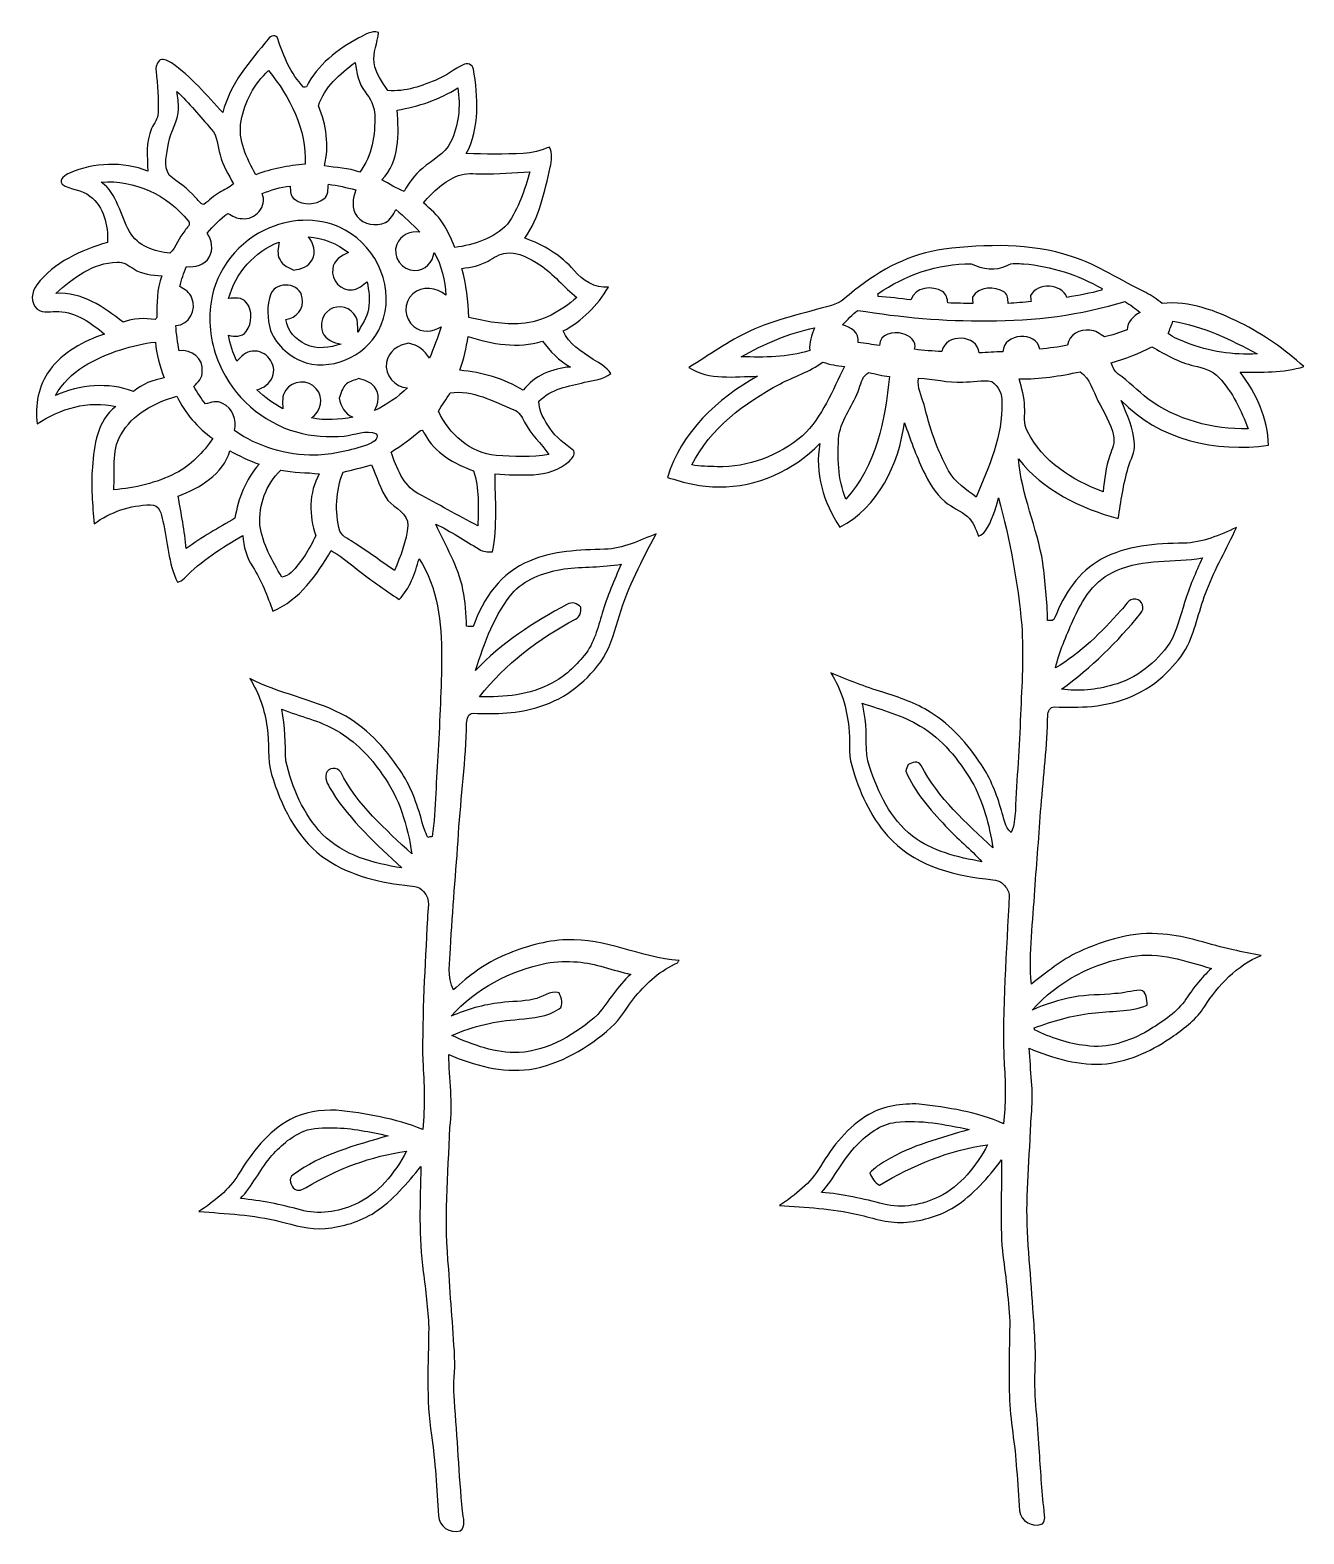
# Model space of a CAD drawing. Header units: centimetres. Extents: x -10.8 to 10.8, y -12.7 to 12.7.
import ezdxf

# ---------------------------------------------------------------- set-up
doc = ezdxf.new("R2010")
doc.units = ezdxf.units.CM
doc.header["$MEASUREMENT"] = 0
doc.layers.add('Camada 1', color=7, linetype='Continuous')

msp = doc.modelspace()

# ---------------------------------------------------------------- linework, layer by layer
at = {"layer": 'Camada 1', "color": 156}
for points, knots in [([(-5.25568, 12.5924), (-5.15196, 12.64425), (-5.0426, 12.72504), (-4.92019, 12.68412), (-4.92019, 12.68412), (-4.93182, 12.51055), (-5.02425, 12.34686), (-4.99321, 12.17012), (-4.99321, 12.17012), (-4.96958, 11.99232), (-4.8588, 11.84521), (-4.76144, 11.70057), (-4.76144, 11.70057), (-4.46687, 11.67588), (-4.18007, 11.77959), (-3.91337, 11.89425), (-3.91337, 11.89425), (-3.76132, 11.95598), (-3.63607, 12.06605), (-3.48896, 12.13626), (-3.48896, 12.13626), (-3.42159, 12.17224), (-3.32598, 12.14825), (-3.31223, 12.06535), (-3.31223, 12.06535), (-3.23532, 11.59191), (-3.19933, 11.06981), (-3.43464, 10.63342), (-3.43464, 10.63342), (-3.1136, 10.62284), (-2.79188, 10.61966), (-2.4712, 10.63695), (-2.4712, 10.63695), (-2.31739, 10.64224), (-2.16887, 10.68669), (-2.02706, 10.74349), (-2.02706, 10.74349), (-1.96778, 10.63872), (-1.99107, 10.51525), (-2.01259, 10.40341), (-2.01259, 10.40341), (-2.10714, 9.98748), (-2.19533, 9.55569), (-2.4451, 9.20009), (-2.4451, 9.20009), (-2.12724, 9.09072), (-1.82879, 8.91187), (-1.6076, 8.65611), (-1.6076, 8.65611), (-1.46332, 8.48747), (-1.25942, 8.34989), (-1.02729, 8.37177), (-1.02729, 8.37177), (-1.21143, 8.06203), (-1.47143, 7.79744), (-1.79317, 7.63128), (-1.79317, 7.63128), (-1.70074, 7.40867), (-1.4799, 7.27638), (-1.28693, 7.14903), (-1.28693, 7.14903), (-1.17615, 7.08413), (-1.06186, 7.01815), (-0.98636, 6.91056), (-0.98636, 6.91056), (-1.113, 6.81002), (-1.27776, 6.79484), (-1.4298, 6.76063), (-1.4298, 6.76063), (-1.70074, 6.69924), (-2.00235, 6.6481), (-2.20345, 6.4396), (-2.20345, 6.4396), (-2.20839, 6.26991), (-2.10819, 6.12034), (-2.01894, 5.98382), (-2.01894, 5.98382), (-1.91593, 5.82577), (-1.75894, 5.71887), (-1.61395, 5.60351), (-1.61395, 5.60351), (-1.57868, 5.53154), (-1.64499, 5.47546), (-1.68839, 5.42712), (-1.68839, 5.42712), (-1.85067, 5.27649), (-2.07503, 5.20805), (-2.29305, 5.19711), (-2.29305, 5.19711), (-2.51071, 5.18971), (-2.72908, 5.19112), (-2.94604, 5.21053), (-2.94604, 5.21053), (-2.94569, 4.77202), (-2.90018, 4.32576), (-2.99084, 3.8929), (-2.99084, 3.8929), (-3.06916, 3.88584), (-3.14959, 3.89149), (-3.21663, 3.93593), (-3.21663, 3.93593), (-3.46145, 4.07704), (-3.69393, 4.24074), (-3.95111, 4.35963), (-3.95111, 4.35963), (-3.7906, 3.99308), (-3.56551, 3.64808), (-3.49074, 3.24943), (-3.49074, 3.24943), (-3.44945, 3.04553), (-3.43393, 2.83774), (-3.429, 2.6296), (-3.429, 2.6296), (-3.39195, 2.62819), (-3.35455, 2.62678), (-3.31681, 2.62536), (-3.31681, 2.62536), (-3.15877, 3.09703), (-2.83598, 3.54541), (-2.36149, 3.73486), (-2.36149, 3.73486), (-1.96179, 3.90983), (-1.51977, 3.92112), (-1.09078, 3.93347), (-1.09078, 3.93347), (-0.78105, 3.94124), (-0.50058, 4.08305), (-0.21943, 4.19629), (-0.21943, 4.19629), (-0.45402, 3.74896), (-0.69461, 3.29988), (-0.84137, 2.81445), (-0.84137, 2.81445), (-0.91934, 2.57315), (-0.97683, 2.32056), (-1.10912, 2.10114), (-1.10912, 2.10114), (-1.36418, 1.71696), (-1.74059, 1.40545), (-2.18617, 1.27141), (-2.18617, 1.27141), (-2.54952, 1.14935), (-2.93722, 1.14123), (-3.31681, 1.15605), (-3.31681, 1.15605), (-3.40465, 1.16275), (-3.42229, 1.05621), (-3.42793, 0.98989), (-3.42793, 0.98989), (-3.43817, 0.36405), (-3.52531, -0.25681), (-3.56551, -0.88123), (-3.56551, -0.88123), (-3.60644, -1.52893), (-3.66923, -2.17487), (-3.7024, -2.82327), (-3.7024, -2.82327), (-3.71439, -3.05822), (-3.76132, -3.30834), (-3.6523, -3.52848), (-3.6523, -3.52848), (-3.39302, -3.28894), (-3.10832, -3.0667), (-2.77777, -2.93511), (-2.77777, -2.93511), (-2.44544, -2.79576), (-2.09408, -2.69063), (-1.73143, -2.67864), (-1.73143, -2.67864), (-1.07631, -2.65182), (-0.47695, -2.97956), (0.16827, -3.03142), (0.16827, -3.03142), (0.16157, -3.04058), (0.14817, -3.05859), (0.14111, -3.06775), (0.14111, -3.06775), (-0.13723, -3.19334), (-0.37182, -3.39936), (-0.5662, -3.63255), (-0.5662, -3.63255), (-0.71472, -3.8033), (-0.80892, -4.01813), (-0.98424, -4.16594), (-0.98424, -4.16594), (-1.37478, -4.50885), (-1.84221, -4.7893), (-2.36149, -4.87362), (-2.36149, -4.87362), (-2.83138, -4.93077), (-3.30446, -4.80942), (-3.73203, -4.61963), (-3.73203, -4.61963), (-3.72109, -5.03202), (-3.65901, -5.44476), (-3.71052, -5.85752), (-3.71052, -5.85752), (-3.7419, -6.65514), (-3.81528, -7.45666), (-3.72957, -8.25394), (-3.72957, -8.25394), (-3.70416, -8.78382), (-3.64878, -9.31192), (-3.62654, -9.84179), (-3.62654, -9.84179), (-3.63677, -10.05521), (-3.65619, -10.269), (-3.63573, -10.48244), (-3.63573, -10.48244), (-3.58245, -11.10543), (-3.56059, -11.73091), (-3.49566, -12.35251), (-3.49566, -12.35251), (-3.49003, -12.46222), (-3.42688, -12.61321), (-3.54012, -12.68694), (-3.54012, -12.68694), (-3.70134, -12.73844), (-3.90771, -12.60686), (-3.90384, -12.42942), (-3.90384, -12.42942), (-3.93206, -11.97397), (-3.95993, -11.51784), (-4.02483, -11.06557), (-4.02483, -11.06557), (-4.11585, -10.46198), (-4.0767, -9.8499), (-4.07, -9.24243), (-4.07, -9.24243), (-4.08515, -8.9281), (-4.11868, -8.61447), (-4.16243, -8.30297), (-4.16243, -8.30297), (-4.24602, -7.71172), (-4.21323, -7.1127), (-4.2037, -6.51791), (-4.2037, -6.51791), (-4.43512, -6.8012), (-4.67501, -7.08837), (-4.98264, -7.29192), (-4.98264, -7.29192), (-5.23275, -7.45525), (-5.52803, -7.53816), (-5.82295, -7.56884), (-5.82295, -7.56884), (-6.08646, -7.59354), (-6.34152, -7.50851), (-6.59377, -7.44677), (-6.59377, -7.44677), (-7.04074, -7.33424), (-7.50359, -7.31448), (-7.96113, -7.27991), (-7.96113, -7.27991), (-7.70431, -7.10812), (-7.45101, -6.91585), (-7.2898, -6.64669), (-7.2898, -6.64669), (-7.06683, -6.28402), (-6.80013, -5.92596), (-6.41597, -5.7224), (-6.41597, -5.7224), (-6.17855, -5.59505), (-5.90196, -5.5573), (-5.63562, -5.56294), (-5.63562, -5.56294), (-5.13644, -5.61374), (-4.63832, -5.70512), (-4.16947, -5.88892), (-4.16947, -5.88892), (-4.13315, -5.50262), (-4.14019, -5.11352), (-4.1723, -4.72722), (-4.1723, -4.72722), (-4.18217, -3.92606), (-4.13456, -3.12561), (-4.09151, -2.32587), (-4.09151, -2.32587), (-4.08905, -2.1717), (-4.03048, -1.98542), (-4.15783, -1.86336), (-4.15783, -1.86336), (-4.23192, -1.76106), (-4.36597, -1.77095), (-4.4771, -1.7526), (-4.4771, -1.7526), (-4.97451, -1.70074), (-5.47687, -1.56069), (-5.88432, -1.26188), (-5.88432, -1.26188), (-6.32178, -0.92004), (-6.57684, -0.3997), (-6.73135, 0.12242), (-6.73135, 0.12242), (-6.81426, 0.37994), (-6.75886, 0.65334), (-6.8072, 0.91581), (-6.8072, 0.91581), (-6.84494, 1.21002), (-6.94548, 1.49472), (-7.10106, 1.74695), (-7.10106, 1.74695), (-6.60822, 1.48943), (-6.04731, 1.40088), (-5.55271, 1.14864), (-5.55271, 1.14864), (-5.1382, 0.9352), (-4.81471, 0.58173), (-4.56035, 0.19719), (-4.56035, 0.19719), (-4.37832, -0.06631), (-4.2679, -0.37112), (-4.18465, -0.67804), (-4.18465, -0.67804), (-4.16136, -0.76975), (-4.1275, -0.85865), (-4.08693, -0.94438), (-4.08693, -0.94438), (-4.06858, -0.94051), (-4.03153, -0.93274), (-4.01319, -0.92886), (-4.01319, -0.92886), (-3.94124, -0.44732), (-3.95145, 0.04197), (-3.90735, 0.52634), (-3.90735, 0.52634), (-3.88691, 1.05621), (-3.85197, 1.58503), (-3.85409, 2.11561), (-3.85409, 2.11561), (-3.8488, 2.68357), (-3.91442, 3.28648), (-4.23403, 3.77189), (-4.23403, 3.77189), (-4.30247, 3.5246), (-4.38996, 3.27166), (-4.56952, 3.08115), (-4.56952, 3.08115), (-4.82458, 3.26107), (-5.08669, 3.43181), (-5.32765, 3.63114), (-5.32765, 3.63114), (-5.45429, 3.73097), (-5.58129, 3.83258), (-5.72169, 3.91266), (-5.72169, 3.91266), (-5.96477, 3.50448), (-6.25298, 3.07622), (-6.70947, 2.88678), (-6.70947, 2.88678), (-6.80332, 3.14501), (-6.89997, 3.40465), (-7.05061, 3.63643), (-7.05061, 3.63643), (-7.15468, 3.79552), (-7.20794, 3.98073), (-7.22029, 4.16947), (-7.22029, 4.16947), (-7.5699, 3.95851), (-7.92479, 3.7412), (-8.20737, 3.44204), (-8.20737, 3.44204), (-8.23736, 3.40713), (-8.28181, 3.39336), (-8.32202, 3.37502), (-8.32202, 3.37502), (-8.48713, 3.69569), (-8.48465, 4.06788), (-8.5725, 4.41184), (-8.5725, 4.41184), (-8.59825, 4.52542), (-8.62682, 4.70041), (-8.78204, 4.68595), (-8.78204, 4.68595), (-9.12142, 4.68136), (-9.46502, 4.56671), (-9.73807, 4.36386), (-9.73807, 4.36386), (-9.75924, 4.68417), (-9.7991, 5.00591), (-9.76277, 5.32659), (-9.76277, 5.32659), (-9.74124, 5.69348), (-9.68233, 6.11292), (-9.36837, 6.35105), (-9.36837, 6.35105), (-9.83156, 6.45795), (-10.31451, 6.31789), (-10.7001, 6.05579), (-10.7001, 6.05579), (-10.74278, 6.37151), (-10.68211, 6.70594), (-10.48879, 6.96419), (-10.48879, 6.96419), (-10.26548, 7.27392), (-9.91517, 7.45596), (-9.56239, 7.57872), (-9.56239, 7.57872), (-9.78323, 7.76323), (-10.03688, 7.94702), (-10.33568, 7.95867), (-10.33568, 7.95867), (-10.45632, 7.96678), (-10.59603, 7.92021), (-10.70116, 8.00064), (-10.70116, 8.00064), (-10.82075, 8.10542), (-10.79923, 8.3005), (-10.70362, 8.4141), (-10.70362, 8.4141), (-10.41223, 8.79545), (-9.95574, 8.99795), (-9.50771, 9.13095), (-9.50771, 9.13095), (-9.5003, 9.41492), (-9.56839, 9.7349), (-9.80828, 9.91376), (-9.80828, 9.91376), (-9.94515, 10.02523), (-10.13707, 10.01676), (-10.27923, 10.11731), (-10.27923, 10.11731), (-10.34485, 10.20621), (-10.21961, 10.27077), (-10.1533, 10.30464), (-10.1533, 10.30464), (-9.73701, 10.48526), (-9.24983, 10.50042), (-8.82473, 10.33815), (-8.82473, 10.33815), (-8.83708, 10.57839), (-8.86777, 10.83415), (-8.76194, 11.05887), (-8.76194, 11.05887), (-8.72419, 11.14671), (-8.65293, 11.22397), (-8.65328, 11.32416), (-8.65328, 11.32416), (-8.64164, 11.55911), (-8.6614, 11.79442), (-8.6875, 12.0276), (-8.6875, 12.0276), (-8.69844, 12.09992), (-8.67163, 12.17576), (-8.61624, 12.22375), (-8.61624, 12.22375), (-8.5478, 12.23433), (-8.48395, 12.20611), (-8.42785, 12.16977), (-8.42785, 12.16977), (-8.09201, 11.93976), (-7.83307, 11.6212), (-7.55614, 11.32733), (-7.55614, 11.32733), (-7.44114, 11.81522), (-7.09507, 12.19481), (-6.78814, 12.5737), (-6.78814, 12.5737), (-6.75781, 12.62944), (-6.64104, 12.6566), (-6.62552, 12.57829), (-6.62552, 12.57829), (-6.53097, 12.2816), (-6.40644, 11.98562), (-6.18842, 11.75737), (-6.18842, 11.75737), (-6.17677, 11.75879), (-6.1535, 11.7616), (-6.14186, 11.76301), (-6.14186, 11.76301), (-5.95982, 12.13661), (-5.61233, 12.39696), (-5.25568, 12.5924)], [0, 0, 0, 0, 0.00840336, 0.00840336, 0.00840336, 0.00840336, 0.01680672, 0.01680672, 0.01680672, 0.01680672, 0.02521008, 0.02521008, 0.02521008, 0.02521008, 0.03361345, 0.03361345, 0.03361345, 0.03361345, 0.04201681, 0.04201681, 0.04201681, 0.04201681, 0.05042017, 0.05042017, 0.05042017, 0.05042017, 0.05882353, 0.05882353, 0.05882353, 0.05882353, 0.06722689, 0.06722689, 0.06722689, 0.06722689, 0.07563025, 0.07563025, 0.07563025, 0.07563025, 0.08403361, 0.08403361, 0.08403361, 0.08403361, 0.09243697, 0.09243697, 0.09243697, 0.09243697, 0.10084034, 0.10084034, 0.10084034, 0.10084034, 0.1092437, 0.1092437, 0.1092437, 0.1092437, 0.11764706, 0.11764706, 0.11764706, 0.11764706, 0.12605042, 0.12605042, 0.12605042, 0.12605042, 0.13445378, 0.13445378, 0.13445378, 0.13445378, 0.14285714, 0.14285714, 0.14285714, 0.14285714, 0.1512605, 0.1512605, 0.1512605, 0.1512605, 0.15966387, 0.15966387, 0.15966387, 0.15966387, 0.16806723, 0.16806723, 0.16806723, 0.16806723, 0.17647059, 0.17647059, 0.17647059, 0.17647059, 0.18487395, 0.18487395, 0.18487395, 0.18487395, 0.19327731, 0.19327731, 0.19327731, 0.19327731, 0.20168067, 0.20168067, 0.20168067, 0.20168067, 0.21008403, 0.21008403, 0.21008403, 0.21008403, 0.21848739, 0.21848739, 0.21848739, 0.21848739, 0.22689076, 0.22689076, 0.22689076, 0.22689076, 0.23529412, 0.23529412, 0.23529412, 0.23529412, 0.24369748, 0.24369748, 0.24369748, 0.24369748, 0.25210084, 0.25210084, 0.25210084, 0.25210084, 0.2605042, 0.2605042, 0.2605042, 0.2605042, 0.26890756, 0.26890756, 0.26890756, 0.26890756, 0.27731092, 0.27731092, 0.27731092, 0.27731092, 0.28571429, 0.28571429, 0.28571429, 0.28571429, 0.29411765, 0.29411765, 0.29411765, 0.29411765, 0.30252101, 0.30252101, 0.30252101, 0.30252101, 0.31092437, 0.31092437, 0.31092437, 0.31092437, 0.31932773, 0.31932773, 0.31932773, 0.31932773, 0.32773109, 0.32773109, 0.32773109, 0.32773109, 0.33613445, 0.33613445, 0.33613445, 0.33613445, 0.34453782, 0.34453782, 0.34453782, 0.34453782, 0.35294118, 0.35294118, 0.35294118, 0.35294118, 0.36134454, 0.36134454, 0.36134454, 0.36134454, 0.3697479, 0.3697479, 0.3697479, 0.3697479, 0.37815126, 0.37815126, 0.37815126, 0.37815126, 0.38655462, 0.38655462, 0.38655462, 0.38655462, 0.39495798, 0.39495798, 0.39495798, 0.39495798, 0.40336134, 0.40336134, 0.40336134, 0.40336134, 0.41176471, 0.41176471, 0.41176471, 0.41176471, 0.42016807, 0.42016807, 0.42016807, 0.42016807, 0.42857143, 0.42857143, 0.42857143, 0.42857143, 0.43697479, 0.43697479, 0.43697479, 0.43697479, 0.44537815, 0.44537815, 0.44537815, 0.44537815, 0.45378151, 0.45378151, 0.45378151, 0.45378151, 0.46218487, 0.46218487, 0.46218487, 0.46218487, 0.47058824, 0.47058824, 0.47058824, 0.47058824, 0.4789916, 0.4789916, 0.4789916, 0.4789916, 0.48739496, 0.48739496, 0.48739496, 0.48739496, 0.49579832, 0.49579832, 0.49579832, 0.49579832, 0.50420168, 0.50420168, 0.50420168, 0.50420168, 0.51260504, 0.51260504, 0.51260504, 0.51260504, 0.5210084, 0.5210084, 0.5210084, 0.5210084, 0.52941176, 0.52941176, 0.52941176, 0.52941176, 0.53781513, 0.53781513, 0.53781513, 0.53781513, 0.54621849, 0.54621849, 0.54621849, 0.54621849, 0.55462185, 0.55462185, 0.55462185, 0.55462185, 0.56302521, 0.56302521, 0.56302521, 0.56302521, 0.57142857, 0.57142857, 0.57142857, 0.57142857, 0.57983193, 0.57983193, 0.57983193, 0.57983193, 0.58823529, 0.58823529, 0.58823529, 0.58823529, 0.59663866, 0.59663866, 0.59663866, 0.59663866, 0.60504202, 0.60504202, 0.60504202, 0.60504202, 0.61344538, 0.61344538, 0.61344538, 0.61344538, 0.62184874, 0.62184874, 0.62184874, 0.62184874, 0.6302521, 0.6302521, 0.6302521, 0.6302521, 0.63865546, 0.63865546, 0.63865546, 0.63865546, 0.64705882, 0.64705882, 0.64705882, 0.64705882, 0.65546218, 0.65546218, 0.65546218, 0.65546218, 0.66386555, 0.66386555, 0.66386555, 0.66386555, 0.67226891, 0.67226891, 0.67226891, 0.67226891, 0.68067227, 0.68067227, 0.68067227, 0.68067227, 0.68907563, 0.68907563, 0.68907563, 0.68907563, 0.69747899, 0.69747899, 0.69747899, 0.69747899, 0.70588235, 0.70588235, 0.70588235, 0.70588235, 0.71428571, 0.71428571, 0.71428571, 0.71428571, 0.72268908, 0.72268908, 0.72268908, 0.72268908, 0.73109244, 0.73109244, 0.73109244, 0.73109244, 0.7394958, 0.7394958, 0.7394958, 0.7394958, 0.74789916, 0.74789916, 0.74789916, 0.74789916, 0.75630252, 0.75630252, 0.75630252, 0.75630252, 0.76470588, 0.76470588, 0.76470588, 0.76470588, 0.77310924, 0.77310924, 0.77310924, 0.77310924, 0.78151261, 0.78151261, 0.78151261, 0.78151261, 0.78991597, 0.78991597, 0.78991597, 0.78991597, 0.79831933, 0.79831933, 0.79831933, 0.79831933, 0.80672269, 0.80672269, 0.80672269, 0.80672269, 0.81512605, 0.81512605, 0.81512605, 0.81512605, 0.82352941, 0.82352941, 0.82352941, 0.82352941, 0.83193277, 0.83193277, 0.83193277, 0.83193277, 0.84033613, 0.84033613, 0.84033613, 0.84033613, 0.8487395, 0.8487395, 0.8487395, 0.8487395, 0.85714286, 0.85714286, 0.85714286, 0.85714286, 0.86554622, 0.86554622, 0.86554622, 0.86554622, 0.87394958, 0.87394958, 0.87394958, 0.87394958, 0.88235294, 0.88235294, 0.88235294, 0.88235294, 0.8907563, 0.8907563, 0.8907563, 0.8907563, 0.89915966, 0.89915966, 0.89915966, 0.89915966, 0.90756303, 0.90756303, 0.90756303, 0.90756303, 0.91596639, 0.91596639, 0.91596639, 0.91596639, 0.92436975, 0.92436975, 0.92436975, 0.92436975, 0.93277311, 0.93277311, 0.93277311, 0.93277311, 0.94117647, 0.94117647, 0.94117647, 0.94117647, 0.94957983, 0.94957983, 0.94957983, 0.94957983, 0.95798319, 0.95798319, 0.95798319, 0.95798319, 0.96638655, 0.96638655, 0.96638655, 0.96638655, 0.97478992, 0.97478992, 0.97478992, 0.97478992, 0.98319328, 0.98319328, 0.98319328, 0.98319328, 1, 1, 1, 1]), ([(-7.24746, 11.18799), (-7.24746, 11.18799), (-7.24746, 11.18799), (-7.24746, 11.18799), (-7.24746, 11.18799), (-7.30744, 10.86061), (-7.14974, 10.55193), (-6.99664, 10.27465), (-6.99664, 10.27465), (-6.73169, 10.38154), (-6.44735, 10.42705), (-6.16408, 10.45316), (-6.16408, 10.45316), (-6.13339, 11.04229), (-6.4195, 11.59474), (-6.7832, 12.03924), (-6.7832, 12.03924), (-7.02415, 11.8184), (-7.18889, 11.50937), (-7.24746, 11.18799)], [0, 0, 0, 0, 0.16666667, 0.16666667, 0.16666667, 0.16666667, 0.33333333, 0.33333333, 0.33333333, 0.33333333, 0.5, 0.5, 0.5, 0.5, 0.66666667, 0.66666667, 0.66666667, 0.66666667, 1, 1, 1, 1]), ([(-5.9376, 11.43987), (-5.9376, 11.43987), (-5.9376, 11.43987), (-5.9376, 11.43987), (-5.9376, 11.43987), (-5.80107, 11.12343), (-5.75415, 10.76325), (-5.836, 10.42599), (-5.836, 10.42599), (-5.63667, 10.39318), (-5.43065, 10.39142), (-5.23945, 10.31945), (-5.23945, 10.31945), (-5.02813, 10.59003), (-4.97275, 10.95304), (-4.98544, 11.28818), (-4.98544, 11.28818), (-4.98863, 11.43458), (-5.05777, 11.56828), (-5.14809, 11.67977), (-5.14809, 11.67977), (-5.26097, 11.82052), (-5.28601, 12.00361), (-5.31495, 12.17541), (-5.31495, 12.17541), (-5.57494, 11.98562), (-5.83847, 11.75773), (-5.9376, 11.43987)], [0, 0, 0, 0, 0.125, 0.125, 0.125, 0.125, 0.25, 0.25, 0.25, 0.25, 0.375, 0.375, 0.375, 0.375, 0.5, 0.5, 0.5, 0.5, 0.625, 0.625, 0.625, 0.625, 0.75, 0.75, 0.75, 0.75, 1, 1, 1, 1]), ([(-4.60657, 11.36896), (-4.60657, 11.36896), (-4.60657, 11.36896), (-4.60657, 11.36896), (-4.60657, 11.36896), (-4.572, 10.9668), (-4.56177, 10.50219), (-4.86163, 10.18962), (-4.86163, 10.18962), (-4.73779, 10.12119), (-4.61715, 10.04534), (-4.48627, 9.98995), (-4.48627, 9.98995), (-4.41042, 10.13988), (-4.30494, 10.27394), (-4.17688, 10.3826), (-4.17688, 10.3826), (-4.01601, 10.529), (-3.79589, 10.62002), (-3.69887, 10.82674), (-3.69887, 10.82674), (-3.56093, 11.10791), (-3.52882, 11.43881), (-3.57823, 11.74573), (-3.57823, 11.74573), (-3.88937, 11.54782), (-4.24497, 11.43035), (-4.60657, 11.36896)], [0, 0, 0, 0, 0.125, 0.125, 0.125, 0.125, 0.25, 0.25, 0.25, 0.25, 0.375, 0.375, 0.375, 0.375, 0.5, 0.5, 0.5, 0.5, 0.625, 0.625, 0.625, 0.625, 0.75, 0.75, 0.75, 0.75, 1, 1, 1, 1]), ([(-8.33296, 11.68646), (-8.33296, 11.68646), (-8.33296, 11.68646), (-8.33296, 11.68646), (-8.33296, 11.68646), (-8.31956, 11.58945), (-8.30615, 11.49138), (-8.30932, 11.39295), (-8.30932, 11.39295), (-8.30862, 11.18411), (-8.4462, 11.00983), (-8.47513, 10.80629), (-8.47513, 10.80629), (-8.50335, 10.63237), (-8.57037, 10.42599), (-8.46313, 10.26759), (-8.46313, 10.26759), (-8.31532, 10.14518), (-8.14951, 10.04252), (-8.02322, 9.89506), (-8.02322, 9.89506), (-7.97595, 9.85519), (-7.94526, 9.78217), (-7.87858, 9.773), (-7.87858, 9.773), (-7.78827, 9.83896), (-7.7096, 9.92046), (-7.61188, 9.9762), (-7.61188, 9.9762), (-7.53426, 10.02523), (-7.44361, 10.05557), (-7.37588, 10.11907), (-7.37588, 10.11907), (-7.45878, 10.27923), (-7.5625, 10.43199), (-7.60306, 10.61049), (-7.60306, 10.61049), (-7.6447, 10.75831), (-7.64222, 10.92976), (-7.75299, 11.04864), (-7.75299, 11.04864), (-7.94173, 11.26525), (-8.12764, 11.48538), (-8.33296, 11.68646)], [0, 0, 0, 0, 0.08333333, 0.08333333, 0.08333333, 0.08333333, 0.16666667, 0.16666667, 0.16666667, 0.16666667, 0.25, 0.25, 0.25, 0.25, 0.33333333, 0.33333333, 0.33333333, 0.33333333, 0.41666667, 0.41666667, 0.41666667, 0.41666667, 0.5, 0.5, 0.5, 0.5, 0.58333333, 0.58333333, 0.58333333, 0.58333333, 0.66666667, 0.66666667, 0.66666667, 0.66666667, 0.75, 0.75, 0.75, 0.75, 0.83333333, 0.83333333, 0.83333333, 0.83333333, 1, 1, 1, 1]), ([(-9.61495, 10.15223), (-9.61495, 10.15223), (-9.61495, 10.15223), (-9.61495, 10.15223), (-9.61495, 10.15223), (-9.34402, 9.94868), (-9.29181, 9.59308), (-9.13765, 9.31192), (-9.13765, 9.31192), (-9.00217, 9.06744), (-8.7122, 8.97713), (-8.4515, 8.94503), (-8.4515, 8.94503), (-8.34213, 9.05403), (-8.30262, 9.21137), (-8.20067, 9.32709), (-8.20067, 9.32709), (-8.17386, 9.37683), (-8.08601, 9.43397), (-8.14282, 9.49289), (-8.14282, 9.49289), (-8.48959, 9.9314), (-9.05474, 10.19245), (-9.61495, 10.15223)], [0, 0, 0, 0, 0.14285714, 0.14285714, 0.14285714, 0.14285714, 0.28571429, 0.28571429, 0.28571429, 0.28571429, 0.42857143, 0.42857143, 0.42857143, 0.42857143, 0.57142857, 0.57142857, 0.57142857, 0.57142857, 0.71428571, 0.71428571, 0.71428571, 0.71428571, 1, 1, 1, 1]), ([(-3.17534, 10.29193), (-3.17534, 10.29193), (-3.17534, 10.29193), (-3.17534, 10.29193), (-3.17534, 10.29193), (-3.30588, 10.29052), (-3.4424, 10.31028), (-3.56693, 10.26125), (-3.56693, 10.26125), (-3.80717, 10.17481), (-3.99238, 9.99031), (-4.15748, 9.80263), (-4.15748, 9.80263), (-4.04318, 9.6961), (-3.92148, 9.59379), (-3.8354, 9.4615), (-3.8354, 9.4615), (-3.75038, 9.33132), (-3.68864, 9.18774), (-3.62937, 9.04451), (-3.62937, 9.04451), (-3.30482, 9.08473), (-2.96545, 9.19373), (-2.73826, 9.44033), (-2.73826, 9.44033), (-2.54494, 9.70033), (-2.44581, 10.01641), (-2.35795, 10.32474), (-2.35795, 10.32474), (-2.63065, 10.31557), (-2.9023, 10.28664), (-3.17534, 10.29193)], [0, 0, 0, 0, 0.11111111, 0.11111111, 0.11111111, 0.11111111, 0.22222222, 0.22222222, 0.22222222, 0.22222222, 0.33333333, 0.33333333, 0.33333333, 0.33333333, 0.44444444, 0.44444444, 0.44444444, 0.44444444, 0.55555556, 0.55555556, 0.55555556, 0.55555556, 0.66666667, 0.66666667, 0.66666667, 0.66666667, 0.77777778, 0.77777778, 0.77777778, 0.77777778, 1, 1, 1, 1]), ([(-5.76826, 10.11449), (-5.76826, 10.11449), (-5.76826, 10.11449), (-5.76826, 10.11449), (-5.76826, 10.11449), (-5.77708, 10.03018), (-5.76791, 9.9247), (-5.84588, 9.8686), (-5.84588, 9.8686), (-5.98134, 9.76347), (-6.19337, 9.75642), (-6.33448, 9.85379), (-6.33448, 9.85379), (-6.41561, 9.90282), (-6.40997, 10.00195), (-6.41914, 10.08415), (-6.41914, 10.08415), (-6.58354, 10.07004), (-6.7391, 10.01323), (-6.89292, 9.95785), (-6.89292, 9.95785), (-6.79238, 9.74266), (-7.01111, 9.50488), (-7.23194, 9.53205), (-7.23194, 9.53205), (-7.32225, 9.52535), (-7.39422, 9.58497), (-7.47182, 9.6206), (-7.47182, 9.6206), (-7.60448, 9.52747), (-7.71384, 9.40576), (-7.82319, 9.28722), (-7.82319, 9.28722), (-7.73535, 9.17222), (-7.71771, 9.00852), (-7.78581, 8.87976), (-7.78581, 8.87976), (-7.86448, 8.74959), (-8.0271, 8.70196), (-8.17138, 8.72243), (-8.17138, 8.72243), (-8.21866, 8.61201), (-8.25747, 8.49841), (-8.28463, 8.38129), (-8.28463, 8.38129), (-8.20314, 8.33366), (-8.10965, 8.28428), (-8.08037, 8.18691), (-8.08037, 8.18691), (-7.99499, 7.989), (-8.12659, 7.73112), (-8.35236, 7.72266), (-8.35236, 7.72266), (-8.34566, 7.57872), (-8.32097, 7.43654), (-8.29556, 7.29473), (-8.29556, 7.29473), (-8.09448, 7.32649), (-7.87646, 7.16104), (-7.9061, 6.94725), (-7.9061, 6.94725), (-7.89657, 6.83789), (-7.97841, 6.76134), (-8.04826, 6.69113), (-8.04826, 6.69113), (-7.98935, 6.58812), (-7.92198, 6.49004), (-7.85176, 6.39444), (-7.85176, 6.39444), (-7.75723, 6.41667), (-7.65281, 6.46182), (-7.56179, 6.40326), (-7.56179, 6.40326), (-7.38893, 6.32388), (-7.31485, 6.12281), (-7.35858, 5.94359), (-7.35858, 5.94359), (-6.96419, 5.66632), (-6.47982, 5.5245), (-5.99863, 5.52484), (-5.99863, 5.52484), (-5.69382, 5.53614), (-5.39291, 5.60634), (-5.1047, 5.70406), (-5.1047, 5.70406), (-5.03166, 5.73758), (-4.90784, 5.78943), (-4.95265, 5.89031), (-4.95265, 5.89031), (-5.13186, 5.96547), (-5.32165, 5.8688), (-5.50262, 5.84941), (-5.50262, 5.84941), (-5.7732, 5.83177), (-6.04872, 5.84093), (-6.30977, 5.91996), (-6.30977, 5.91996), (-6.88693, 6.08083), (-7.37904, 6.5151), (-7.6133, 7.06613), (-7.6133, 7.06613), (-7.75687, 7.39352), (-7.80625, 7.76145), (-7.75687, 8.1153), (-7.75687, 8.1153), (-7.67644, 8.66986), (-7.28415, 9.16375), (-6.76663, 9.37648), (-6.76663, 9.37648), (-6.36128, 9.54863), (-5.8734, 9.55815), (-5.48428, 9.33696), (-5.48428, 9.33696), (-4.93465, 9.0424), (-4.62562, 8.32061), (-4.87574, 7.73358), (-4.87574, 7.73358), (-5.06835, 7.24958), (-5.63774, 6.95325), (-6.14291, 7.09153), (-6.14291, 7.09153), (-6.40927, 7.17267), (-6.64279, 7.37729), (-6.74722, 7.63622), (-6.74722, 7.63622), (-6.80649, 7.83695), (-6.81708, 8.06061), (-6.74263, 8.25887), (-6.74263, 8.25887), (-6.6502, 8.48606), (-6.23147, 8.4462), (-6.21383, 8.18938), (-6.21383, 8.18938), (-6.17431, 8.01369), (-6.3126, 7.84224), (-6.48828, 7.82708), (-6.48828, 7.82708), (-6.46994, 7.63588), (-6.31789, 7.48171), (-6.15173, 7.40092), (-6.15173, 7.40092), (-5.96229, 7.30956), (-5.74428, 7.348), (-5.55166, 7.40867), (-5.55166, 7.40867), (-5.68113, 7.4235), (-5.81447, 7.48276), (-5.86705, 7.61047), (-5.86705, 7.61047), (-5.90091, 7.72512), (-5.89138, 7.86587), (-5.79649, 7.94948), (-5.79649, 7.94948), (-5.67443, 8.07861), (-5.44264, 8.0645), (-5.33858, 7.9195), (-5.33858, 7.9195), (-5.25955, 7.83624), (-5.27507, 7.7163), (-5.27261, 7.61118), (-5.27261, 7.61118), (-5.19994, 7.73465), (-5.11493, 7.85741), (-5.09269, 8.00206), (-5.09269, 8.00206), (-5.05812, 8.15586), (-5.08847, 8.31215), (-5.1114, 8.4649), (-5.1114, 8.4649), (-5.18724, 8.40809), (-5.26133, 8.33225), (-5.36187, 8.32872), (-5.36187, 8.32872), (-5.55237, 8.30297), (-5.7291, 8.49206), (-5.69595, 8.68009), (-5.69595, 8.68009), (-5.68184, 8.82543), (-5.5513, 8.91011), (-5.42678, 8.95737), (-5.42678, 8.95737), (-5.62363, 9.10942), (-5.85786, 9.20502), (-6.10658, 9.22549), (-6.10658, 9.22549), (-6.02156, 9.11754), (-5.97005, 8.96231), (-6.04519, 8.83496), (-6.04519, 8.83496), (-6.102, 8.71748), (-6.235, 8.67762), (-6.35458, 8.66104), (-6.35458, 8.66104), (-6.44136, 8.70373), (-6.54649, 8.73901), (-6.58847, 8.83461), (-6.58847, 8.83461), (-6.64527, 8.92704), (-6.61775, 9.03639), (-6.60471, 9.13588), (-6.60471, 9.13588), (-7.02274, 8.97501), (-7.34447, 8.6106), (-7.45842, 8.17809), (-7.45842, 8.17809), (-7.35646, 8.19185), (-7.23089, 8.20666), (-7.15963, 8.11494), (-7.15963, 8.11494), (-7.04919, 7.97772), (-7.05943, 7.76111), (-7.16033, 7.62141), (-7.16033, 7.62141), (-7.23299, 7.52651), (-7.35965, 7.52827), (-7.46337, 7.56108), (-7.46337, 7.56108), (-7.43126, 7.40867), (-7.38998, 7.25733), (-7.31801, 7.11834), (-7.31801, 7.11834), (-7.24746, 7.1949), (-7.16879, 7.28661), (-7.0545, 7.28556), (-7.0545, 7.28556), (-6.83083, 7.32013), (-6.62586, 7.06261), (-6.71795, 6.85411), (-6.71795, 6.85411), (-6.75428, 6.73381), (-6.87069, 6.66925), (-6.98217, 6.63222), (-6.98217, 6.63222), (-6.84742, 6.50909), (-6.69854, 6.40326), (-6.53979, 6.31331), (-6.53979, 6.31331), (-6.54297, 6.41843), (-6.56201, 6.53625), (-6.49216, 6.62552), (-6.49216, 6.62552), (-6.38281, 6.79872), (-6.102, 6.81743), (-5.97605, 6.65268), (-5.97605, 6.65268), (-5.83881, 6.50662), (-5.89421, 6.25934), (-6.0579, 6.15667), (-6.0579, 6.15667), (-5.82471, 6.10904), (-5.58765, 6.12775), (-5.35515, 6.16866), (-5.35515, 6.16866), (-5.48781, 6.22723), (-5.56294, 6.35282), (-5.58765, 6.49076), (-5.58765, 6.49076), (-5.55907, 6.57684), (-5.53614, 6.67278), (-5.46347, 6.73381), (-5.46347, 6.73381), (-5.40349, 6.78108), (-5.32659, 6.79838), (-5.25568, 6.82342), (-5.25568, 6.82342), (-5.15937, 6.79696), (-5.05249, 6.77087), (-4.99109, 6.68372), (-4.99109, 6.68372), (-4.89513, 6.56907), (-4.91559, 6.40257), (-4.98722, 6.28085), (-4.98722, 6.28085), (-4.78367, 6.38174), (-4.5921, 6.50628), (-4.43052, 6.66715), (-4.43052, 6.66715), (-4.64219, 6.67807), (-4.82282, 6.88057), (-4.78401, 7.094), (-4.78401, 7.094), (-4.76179, 7.28062), (-4.5854, 7.39985), (-4.40972, 7.42138), (-4.40972, 7.42138), (-4.25944, 7.39352), (-4.13103, 7.30532), (-4.0594, 7.16879), (-4.0594, 7.16879), (-3.98073, 7.3413), (-3.92112, 7.52086), (-3.85867, 7.69972), (-3.85867, 7.69972), (-3.99944, 7.61576), (-4.18994, 7.59354), (-4.32118, 7.70748), (-4.32118, 7.70748), (-4.49367, 7.8366), (-4.50391, 8.11705), (-4.33987, 8.25747), (-4.33987, 8.25747), (-4.18429, 8.40598), (-3.93276, 8.36682), (-3.78001, 8.23418), (-3.78001, 8.23418), (-3.7973, 8.48501), (-3.84774, 8.73901), (-3.98003, 8.95631), (-3.98003, 8.95631), (-3.99803, 8.79545), (-4.13456, 8.64552), (-4.30423, 8.65645), (-4.30423, 8.65645), (-4.52049, 8.64234), (-4.69935, 8.89669), (-4.60869, 9.09496), (-4.60869, 9.09496), (-4.55188, 9.25371), (-4.37797, 9.32709), (-4.21815, 9.3031), (-4.21815, 9.3031), (-4.34798, 9.43751), (-4.4831, 9.56697), (-4.62915, 9.68445), (-4.62915, 9.68445), (-4.67254, 9.60225), (-4.71382, 9.50736), (-4.80377, 9.46714), (-4.80377, 9.46714), (-4.96217, 9.40082), (-5.17596, 9.42622), (-5.28355, 9.57086), (-5.28355, 9.57086), (-5.38692, 9.69751), (-5.35481, 9.87777), (-5.30684, 10.0203), (-5.30684, 10.0203), (-5.45889, 10.06016), (-5.61233, 10.09402), (-5.76826, 10.11449)], [0, 0, 0, 0, 0.01162791, 0.01162791, 0.01162791, 0.01162791, 0.02325581, 0.02325581, 0.02325581, 0.02325581, 0.03488372, 0.03488372, 0.03488372, 0.03488372, 0.04651163, 0.04651163, 0.04651163, 0.04651163, 0.05813953, 0.05813953, 0.05813953, 0.05813953, 0.06976744, 0.06976744, 0.06976744, 0.06976744, 0.08139535, 0.08139535, 0.08139535, 0.08139535, 0.09302326, 0.09302326, 0.09302326, 0.09302326, 0.10465116, 0.10465116, 0.10465116, 0.10465116, 0.11627907, 0.11627907, 0.11627907, 0.11627907, 0.12790698, 0.12790698, 0.12790698, 0.12790698, 0.13953488, 0.13953488, 0.13953488, 0.13953488, 0.15116279, 0.15116279, 0.15116279, 0.15116279, 0.1627907, 0.1627907, 0.1627907, 0.1627907, 0.1744186, 0.1744186, 0.1744186, 0.1744186, 0.18604651, 0.18604651, 0.18604651, 0.18604651, 0.19767442, 0.19767442, 0.19767442, 0.19767442, 0.20930233, 0.20930233, 0.20930233, 0.20930233, 0.22093023, 0.22093023, 0.22093023, 0.22093023, 0.23255814, 0.23255814, 0.23255814, 0.23255814, 0.24418605, 0.24418605, 0.24418605, 0.24418605, 0.25581395, 0.25581395, 0.25581395, 0.25581395, 0.26744186, 0.26744186, 0.26744186, 0.26744186, 0.27906977, 0.27906977, 0.27906977, 0.27906977, 0.29069767, 0.29069767, 0.29069767, 0.29069767, 0.30232558, 0.30232558, 0.30232558, 0.30232558, 0.31395349, 0.31395349, 0.31395349, 0.31395349, 0.3255814, 0.3255814, 0.3255814, 0.3255814, 0.3372093, 0.3372093, 0.3372093, 0.3372093, 0.34883721, 0.34883721, 0.34883721, 0.34883721, 0.36046512, 0.36046512, 0.36046512, 0.36046512, 0.37209302, 0.37209302, 0.37209302, 0.37209302, 0.38372093, 0.38372093, 0.38372093, 0.38372093, 0.39534884, 0.39534884, 0.39534884, 0.39534884, 0.40697674, 0.40697674, 0.40697674, 0.40697674, 0.41860465, 0.41860465, 0.41860465, 0.41860465, 0.43023256, 0.43023256, 0.43023256, 0.43023256, 0.44186047, 0.44186047, 0.44186047, 0.44186047, 0.45348837, 0.45348837, 0.45348837, 0.45348837, 0.46511628, 0.46511628, 0.46511628, 0.46511628, 0.47674419, 0.47674419, 0.47674419, 0.47674419, 0.48837209, 0.48837209, 0.48837209, 0.48837209, 0.5, 0.5, 0.5, 0.5, 0.51162791, 0.51162791, 0.51162791, 0.51162791, 0.52325581, 0.52325581, 0.52325581, 0.52325581, 0.53488372, 0.53488372, 0.53488372, 0.53488372, 0.54651163, 0.54651163, 0.54651163, 0.54651163, 0.55813953, 0.55813953, 0.55813953, 0.55813953, 0.56976744, 0.56976744, 0.56976744, 0.56976744, 0.58139535, 0.58139535, 0.58139535, 0.58139535, 0.59302326, 0.59302326, 0.59302326, 0.59302326, 0.60465116, 0.60465116, 0.60465116, 0.60465116, 0.61627907, 0.61627907, 0.61627907, 0.61627907, 0.62790698, 0.62790698, 0.62790698, 0.62790698, 0.63953488, 0.63953488, 0.63953488, 0.63953488, 0.65116279, 0.65116279, 0.65116279, 0.65116279, 0.6627907, 0.6627907, 0.6627907, 0.6627907, 0.6744186, 0.6744186, 0.6744186, 0.6744186, 0.68604651, 0.68604651, 0.68604651, 0.68604651, 0.69767442, 0.69767442, 0.69767442, 0.69767442, 0.70930233, 0.70930233, 0.70930233, 0.70930233, 0.72093023, 0.72093023, 0.72093023, 0.72093023, 0.73255814, 0.73255814, 0.73255814, 0.73255814, 0.74418605, 0.74418605, 0.74418605, 0.74418605, 0.75581395, 0.75581395, 0.75581395, 0.75581395, 0.76744186, 0.76744186, 0.76744186, 0.76744186, 0.77906977, 0.77906977, 0.77906977, 0.77906977, 0.79069767, 0.79069767, 0.79069767, 0.79069767, 0.80232558, 0.80232558, 0.80232558, 0.80232558, 0.81395349, 0.81395349, 0.81395349, 0.81395349, 0.8255814, 0.8255814, 0.8255814, 0.8255814, 0.8372093, 0.8372093, 0.8372093, 0.8372093, 0.84883721, 0.84883721, 0.84883721, 0.84883721, 0.86046512, 0.86046512, 0.86046512, 0.86046512, 0.87209302, 0.87209302, 0.87209302, 0.87209302, 0.88372093, 0.88372093, 0.88372093, 0.88372093, 0.89534884, 0.89534884, 0.89534884, 0.89534884, 0.90697674, 0.90697674, 0.90697674, 0.90697674, 0.91860465, 0.91860465, 0.91860465, 0.91860465, 0.93023256, 0.93023256, 0.93023256, 0.93023256, 0.94186047, 0.94186047, 0.94186047, 0.94186047, 0.95348837, 0.95348837, 0.95348837, 0.95348837, 0.96511628, 0.96511628, 0.96511628, 0.96511628, 0.97674419, 0.97674419, 0.97674419, 0.97674419, 1, 1, 1, 1]), ([(-3.06563, 8.81415), (-3.06563, 8.81415), (-3.06563, 8.81415), (-3.06563, 8.81415), (-3.06563, 8.81415), (-3.20004, 8.73653), (-3.35526, 8.70832), (-3.50731, 8.69032), (-3.50731, 8.69032), (-3.43923, 8.41833), (-3.39548, 8.13893), (-3.39302, 7.85812), (-3.39302, 7.85812), (-3.10161, 7.7918), (-2.80212, 7.7343), (-2.50189, 7.75616), (-2.50189, 7.75616), (-2.14665, 7.78121), (-1.82562, 7.9689), (-1.56174, 8.1975), (-1.56174, 8.1975), (-1.78364, 8.36682), (-1.95297, 8.59577), (-2.18651, 8.7503), (-2.18651, 8.7503), (-2.35691, 8.85648), (-2.54599, 8.96761), (-2.75449, 8.94997), (-2.75449, 8.94997), (-2.87126, 8.94256), (-2.96509, 8.8646), (-3.06563, 8.81415)], [0, 0, 0, 0, 0.11111111, 0.11111111, 0.11111111, 0.11111111, 0.22222222, 0.22222222, 0.22222222, 0.22222222, 0.33333333, 0.33333333, 0.33333333, 0.33333333, 0.44444444, 0.44444444, 0.44444444, 0.44444444, 0.55555556, 0.55555556, 0.55555556, 0.55555556, 0.66666667, 0.66666667, 0.66666667, 0.66666667, 0.77777778, 0.77777778, 0.77777778, 0.77777778, 1, 1, 1, 1]), ([(4.65208, 9.01594), (5.37138, 9.09778), (6.11857, 9.12494), (6.81496, 8.89247), (6.81496, 8.89247), (7.26193, 8.74924), (7.6521, 8.48147), (8.07261, 8.28004), (8.07261, 8.28004), (8.17174, 8.23066), (8.2624, 8.16645), (8.34848, 8.0973), (8.34848, 8.0973), (8.81274, 8.14528), (9.26146, 7.97101), (9.67034, 7.77027), (9.67034, 7.77027), (10.05981, 7.5699), (10.4274, 7.3233), (10.75055, 7.02697), (10.75055, 7.02697), (10.39917, 6.92185), (10.03087, 6.93067), (9.66857, 6.92996), (9.66857, 6.92996), (9.94762, 6.5793), (10.1406, 6.1482), (10.14976, 5.69524), (10.14976, 5.69524), (9.26641, 5.564), (8.2871, 5.79437), (7.65493, 6.45159), (7.65493, 6.45159), (7.75582, 6.21663), (7.86906, 5.97746), (7.88246, 5.71746), (7.88246, 5.71746), (7.89199, 5.57635), (7.81402, 5.45217), (7.77628, 5.32095), (7.77628, 5.32095), (7.69231, 5.03802), (7.6514, 4.74451), (7.60623, 4.45347), (7.60623, 4.45347), (6.96806, 4.62704), (6.3327, 4.93289), (5.91643, 5.46347), (5.91643, 5.46347), (5.96547, 4.85951), (6.23147, 4.2993), (6.33024, 3.70451), (6.33024, 3.70451), (6.36656, 3.3796), (6.40503, 3.05435), (6.41032, 2.72696), (6.41032, 2.72696), (6.45688, 2.73297), (6.52531, 2.71251), (6.53379, 2.77847), (6.53379, 2.77847), (6.68689, 3.17394), (6.93666, 3.55669), (7.31731, 3.76378), (7.31731, 3.76378), (7.74206, 3.99908), (8.23806, 4.02978), (8.71326, 4.03684), (8.71326, 4.03684), (9.03004, 4.04247), (9.32215, 4.17512), (9.60649, 4.30142), (9.60649, 4.30142), (9.44597, 3.94616), (9.24524, 3.60961), (9.10802, 3.24343), (9.10802, 3.24343), (8.9796, 2.93511), (8.92457, 2.60032), (8.77851, 2.2987), (8.77851, 2.2987), (8.6949, 2.12231), (8.55591, 1.98191), (8.42362, 1.8415), (8.42362, 1.8415), (8.09096, 1.50388), (7.62706, 1.32079), (7.16068, 1.27423), (7.16068, 1.27423), (6.94937, 1.2527), (6.73698, 1.26188), (6.52531, 1.26364), (6.52531, 1.26364), (6.44806, 1.27282), (6.41772, 1.18463), (6.41139, 1.1236), (6.41139, 1.1236), (6.4015, 0.60783), (6.34259, 0.09489), (6.29849, -0.41839), (6.29849, -0.41839), (6.26674, -0.89076), (6.22757, -1.36243), (6.19337, -1.83479), (6.19337, -1.83479), (6.16513, -2.36466), (6.08894, -2.89594), (6.1348, -3.42723), (6.1348, -3.42723), (6.39409, -3.23144), (6.64386, -3.01625), (6.94265, -2.88042), (6.94265, -2.88042), (7.3854, -2.68181), (7.87118, -2.53223), (8.36153, -2.58268), (8.36153, -2.58268), (8.77111, -2.60702), (9.15492, -2.76647), (9.55392, -2.84902), (9.55392, -2.84902), (9.7095, -2.88536), (9.86754, -2.91324), (10.02454, -2.94393), (10.02454, -2.94393), (9.61636, -3.1108), (9.29886, -3.44416), (9.06638, -3.81105), (9.06638, -3.81105), (8.93621, -4.01708), (8.7376, -4.1656), (8.54251, -4.30564), (8.54251, -4.30564), (8.20561, -4.54235), (7.82143, -4.72863), (7.40833, -4.77626), (7.40833, -4.77626), (6.95607, -4.81612), (6.50733, -4.68948), (6.09528, -4.51202), (6.09528, -4.51202), (6.12493, -4.69935), (6.11611, -4.88984), (6.13938, -5.07787), (6.13938, -5.07787), (6.17466, -5.40843), (6.11433, -5.73758), (6.11611, -6.06812), (6.11611, -6.06812), (6.09282, -6.38493), (6.07942, -6.70207), (6.0667, -7.01957), (6.0667, -7.01957), (6.03603, -7.65598), (6.12844, -8.28852), (6.15809, -8.92281), (6.15809, -8.92281), (6.18983, -9.27522), (6.21488, -9.62978), (6.1969, -9.98395), (6.1969, -9.98395), (6.17677, -10.42105), (6.25191, -10.85461), (6.26497, -11.29064), (6.26497, -11.29064), (6.29567, -11.64237), (6.30802, -11.99549), (6.35175, -12.34617), (6.35175, -12.34617), (6.3574, -12.4206), (6.37892, -12.50772), (6.32178, -12.56911), (6.32178, -12.56911), (6.16338, -12.63721), (5.94713, -12.52466), (5.93548, -12.34651), (5.93548, -12.34651), (5.91255, -12.11367), (5.91643, -11.87838), (5.88432, -11.64624), (5.88432, -11.64624), (5.86386, -11.22749), (5.77144, -10.8158), (5.76333, -10.39636), (5.76333, -10.39636), (5.74886, -9.97725), (5.76192, -9.55815), (5.77074, -9.1394), (5.77074, -9.1394), (5.74604, -8.74006), (5.69524, -8.34284), (5.64373, -7.94631), (5.64373, -7.94631), (5.60458, -7.43408), (5.63386, -6.92009), (5.62963, -6.40679), (5.62963, -6.40679), (5.40456, -6.70594), (5.1509, -6.99416), (4.8341, -7.19878), (4.8341, -7.19878), (4.59176, -7.35295), (4.30847, -7.4302), (4.02519, -7.46195), (4.02519, -7.46195), (3.74156, -7.49053), (3.46816, -7.39315), (3.1958, -7.33036), (3.1958, -7.33036), (2.76153, -7.22312), (2.31315, -7.21042), (1.86972, -7.17515), (1.86972, -7.17515), (2.141, -7.00334), (2.39854, -6.79591), (2.56399, -6.51615), (2.56399, -6.51615), (2.77354, -6.17395), (3.02577, -5.84093), (3.38067, -5.63879), (3.38067, -5.63879), (3.63643, -5.48886), (3.94229, -5.44724), (4.23474, -5.45994), (4.23474, -5.45994), (4.72052, -5.51921), (5.21404, -5.59047), (5.6642, -5.79332), (5.6642, -5.79332), (5.69419, -5.46311), (5.70864, -5.13079), (5.67336, -4.80024), (5.67336, -4.80024), (5.63879, -3.83645), (5.71465, -2.87301), (5.76155, -1.91135), (5.76155, -1.91135), (5.75132, -1.84538), (5.70793, -1.79034), (5.6649, -1.74237), (5.6649, -1.74237), (5.59293, -1.6524), (5.46629, -1.6697), (5.36468, -1.64782), (5.36468, -1.64782), (4.75826, -1.58221), (4.11692, -1.39206), (3.70099, -0.91968), (3.70099, -0.91968), (3.40289, -0.58103), (3.2138, -0.15804), (3.09386, 0.2734), (3.09386, 0.2734), (3.02789, 0.4826), (3.0674, 0.70343), (3.04482, 0.91792), (3.04482, 0.91792), (3.00777, 1.24107), (2.92135, 1.56669), (2.73685, 1.83902), (2.73685, 1.83902), (3.02789, 1.72225), (3.31893, 1.60548), (3.61879, 1.5127), (3.61879, 1.5127), (3.89714, 1.42804), (4.17583, 1.33068), (4.42348, 1.17439), (4.42348, 1.17439), (4.7826, 0.95603), (5.06201, 0.63005), (5.29059, 0.28187), (5.29059, 0.28187), (5.44971, 0.04903), (5.54884, -0.21802), (5.62856, -0.48648), (5.62856, -0.48648), (5.66914, -0.61701), (5.68254, -0.76624), (5.79084, -0.86254), (5.79084, -0.86254), (5.85187, -0.74894), (5.85011, -0.6177), (5.86386, -0.49318), (5.86386, -0.49318), (5.88539, 0.04938), (5.93724, 0.59019), (5.94959, 1.13347), (5.94959, 1.13347), (5.97817, 1.63759), (6.00075, 2.14383), (5.97217, 2.64865), (5.97217, 2.64865), (5.90479, 3.37679), (5.77108, 4.09963), (5.57847, 4.80484), (5.57847, 4.80484), (5.52979, 4.60762), (5.46593, 4.40972), (5.3534, 4.23898), (5.3534, 4.23898), (5.32977, 4.19522), (5.2825, 4.17865), (5.24087, 4.15819), (5.24087, 4.15819), (5.19041, 4.27426), (5.1509, 4.40195), (5.05354, 4.48839), (5.05354, 4.48839), (4.93747, 4.58998), (4.78754, 4.64114), (4.67077, 4.74169), (4.67077, 4.74169), (4.5032, 4.8782), (4.39878, 5.07293), (4.30459, 5.26379), (4.30459, 5.26379), (4.18041, 5.52696), (4.08094, 5.80107), (3.98744, 6.07659), (3.98744, 6.07659), (3.88832, 5.37527), (3.54329, 4.64397), (2.8896, 4.306), (2.8896, 4.306), (2.61796, 4.72015), (2.46203, 5.23134), (2.55376, 5.72628), (2.55376, 5.72628), (2.11313, 5.26767), (1.48695, 4.97981), (0.84632, 4.99145), (0.84632, 4.99145), (0.54715, 4.98544), (0.25471, 5.05989), (-0.0275, 5.1516), (-0.0275, 5.1516), (0.20284, 5.91114), (0.81879, 6.48935), (1.49895, 6.86223), (1.49895, 6.86223), (1.10983, 6.86187), (0.67734, 6.78885), (0.33301, 7.01428), (0.33301, 7.01428), (0.67875, 7.21642), (1.00188, 7.45878), (1.36666, 7.62847), (1.36666, 7.62847), (1.80903, 7.82954), (2.28706, 7.92903), (2.75132, 8.06414), (2.75132, 8.06414), (2.90865, 8.10048), (3.01907, 8.22466), (3.14218, 8.3192), (3.14218, 8.3192), (3.57504, 8.67339), (4.09397, 8.93867), (4.65208, 9.01594)], [0, 0, 0, 0, 0.01098901, 0.01098901, 0.01098901, 0.01098901, 0.02197802, 0.02197802, 0.02197802, 0.02197802, 0.03296703, 0.03296703, 0.03296703, 0.03296703, 0.04395604, 0.04395604, 0.04395604, 0.04395604, 0.05494505, 0.05494505, 0.05494505, 0.05494505, 0.06593407, 0.06593407, 0.06593407, 0.06593407, 0.07692308, 0.07692308, 0.07692308, 0.07692308, 0.08791209, 0.08791209, 0.08791209, 0.08791209, 0.0989011, 0.0989011, 0.0989011, 0.0989011, 0.10989011, 0.10989011, 0.10989011, 0.10989011, 0.12087912, 0.12087912, 0.12087912, 0.12087912, 0.13186813, 0.13186813, 0.13186813, 0.13186813, 0.14285714, 0.14285714, 0.14285714, 0.14285714, 0.15384615, 0.15384615, 0.15384615, 0.15384615, 0.16483516, 0.16483516, 0.16483516, 0.16483516, 0.17582418, 0.17582418, 0.17582418, 0.17582418, 0.18681319, 0.18681319, 0.18681319, 0.18681319, 0.1978022, 0.1978022, 0.1978022, 0.1978022, 0.20879121, 0.20879121, 0.20879121, 0.20879121, 0.21978022, 0.21978022, 0.21978022, 0.21978022, 0.23076923, 0.23076923, 0.23076923, 0.23076923, 0.24175824, 0.24175824, 0.24175824, 0.24175824, 0.25274725, 0.25274725, 0.25274725, 0.25274725, 0.26373626, 0.26373626, 0.26373626, 0.26373626, 0.27472527, 0.27472527, 0.27472527, 0.27472527, 0.28571429, 0.28571429, 0.28571429, 0.28571429, 0.2967033, 0.2967033, 0.2967033, 0.2967033, 0.30769231, 0.30769231, 0.30769231, 0.30769231, 0.31868132, 0.31868132, 0.31868132, 0.31868132, 0.32967033, 0.32967033, 0.32967033, 0.32967033, 0.34065934, 0.34065934, 0.34065934, 0.34065934, 0.35164835, 0.35164835, 0.35164835, 0.35164835, 0.36263736, 0.36263736, 0.36263736, 0.36263736, 0.37362637, 0.37362637, 0.37362637, 0.37362637, 0.38461538, 0.38461538, 0.38461538, 0.38461538, 0.3956044, 0.3956044, 0.3956044, 0.3956044, 0.40659341, 0.40659341, 0.40659341, 0.40659341, 0.41758242, 0.41758242, 0.41758242, 0.41758242, 0.42857143, 0.42857143, 0.42857143, 0.42857143, 0.43956044, 0.43956044, 0.43956044, 0.43956044, 0.45054945, 0.45054945, 0.45054945, 0.45054945, 0.46153846, 0.46153846, 0.46153846, 0.46153846, 0.47252747, 0.47252747, 0.47252747, 0.47252747, 0.48351648, 0.48351648, 0.48351648, 0.48351648, 0.49450549, 0.49450549, 0.49450549, 0.49450549, 0.50549451, 0.50549451, 0.50549451, 0.50549451, 0.51648352, 0.51648352, 0.51648352, 0.51648352, 0.52747253, 0.52747253, 0.52747253, 0.52747253, 0.53846154, 0.53846154, 0.53846154, 0.53846154, 0.54945055, 0.54945055, 0.54945055, 0.54945055, 0.56043956, 0.56043956, 0.56043956, 0.56043956, 0.57142857, 0.57142857, 0.57142857, 0.57142857, 0.58241758, 0.58241758, 0.58241758, 0.58241758, 0.59340659, 0.59340659, 0.59340659, 0.59340659, 0.6043956, 0.6043956, 0.6043956, 0.6043956, 0.61538462, 0.61538462, 0.61538462, 0.61538462, 0.62637363, 0.62637363, 0.62637363, 0.62637363, 0.63736264, 0.63736264, 0.63736264, 0.63736264, 0.64835165, 0.64835165, 0.64835165, 0.64835165, 0.65934066, 0.65934066, 0.65934066, 0.65934066, 0.67032967, 0.67032967, 0.67032967, 0.67032967, 0.68131868, 0.68131868, 0.68131868, 0.68131868, 0.69230769, 0.69230769, 0.69230769, 0.69230769, 0.7032967, 0.7032967, 0.7032967, 0.7032967, 0.71428571, 0.71428571, 0.71428571, 0.71428571, 0.72527473, 0.72527473, 0.72527473, 0.72527473, 0.73626374, 0.73626374, 0.73626374, 0.73626374, 0.74725275, 0.74725275, 0.74725275, 0.74725275, 0.75824176, 0.75824176, 0.75824176, 0.75824176, 0.76923077, 0.76923077, 0.76923077, 0.76923077, 0.78021978, 0.78021978, 0.78021978, 0.78021978, 0.79120879, 0.79120879, 0.79120879, 0.79120879, 0.8021978, 0.8021978, 0.8021978, 0.8021978, 0.81318681, 0.81318681, 0.81318681, 0.81318681, 0.82417582, 0.82417582, 0.82417582, 0.82417582, 0.83516484, 0.83516484, 0.83516484, 0.83516484, 0.84615385, 0.84615385, 0.84615385, 0.84615385, 0.85714286, 0.85714286, 0.85714286, 0.85714286, 0.86813187, 0.86813187, 0.86813187, 0.86813187, 0.87912088, 0.87912088, 0.87912088, 0.87912088, 0.89010989, 0.89010989, 0.89010989, 0.89010989, 0.9010989, 0.9010989, 0.9010989, 0.9010989, 0.91208791, 0.91208791, 0.91208791, 0.91208791, 0.92307692, 0.92307692, 0.92307692, 0.92307692, 0.93406593, 0.93406593, 0.93406593, 0.93406593, 0.94505495, 0.94505495, 0.94505495, 0.94505495, 0.95604396, 0.95604396, 0.95604396, 0.95604396, 0.96703297, 0.96703297, 0.96703297, 0.96703297, 0.97802198, 0.97802198, 0.97802198, 0.97802198, 1, 1, 1, 1]), ([(-10.38189, 8.26735), (-10.38189, 8.26735), (-10.38189, 8.26735), (-10.38189, 8.26735), (-10.38189, 8.26735), (-9.94833, 8.29697), (-9.5705, 8.0331), (-9.24489, 7.77945), (-9.24489, 7.77945), (-9.07062, 7.84754), (-8.88259, 7.85106), (-8.69985, 7.82177), (-8.69985, 7.82177), (-8.69349, 7.83132), (-8.68009, 7.85001), (-8.67375, 7.85917), (-8.67375, 7.85917), (-8.66845, 8.09519), (-8.68326, 8.33754), (-8.59049, 8.5612), (-8.59049, 8.5612), (-8.75312, 8.57778), (-8.92563, 8.59013), (-9.06603, 8.68186), (-9.06603, 8.68186), (-9.15246, 8.73548), (-9.23854, 8.81168), (-9.34861, 8.79475), (-9.34861, 8.79475), (-9.75395, 8.7884), (-10.09543, 8.5291), (-10.38189, 8.26735)], [0, 0, 0, 0, 0.11111111, 0.11111111, 0.11111111, 0.11111111, 0.22222222, 0.22222222, 0.22222222, 0.22222222, 0.33333333, 0.33333333, 0.33333333, 0.33333333, 0.44444444, 0.44444444, 0.44444444, 0.44444444, 0.55555556, 0.55555556, 0.55555556, 0.55555556, 0.66666667, 0.66666667, 0.66666667, 0.66666667, 0.77777778, 0.77777778, 0.77777778, 0.77777778, 1, 1, 1, 1]), ([(5.72416, 8.74077), (5.72416, 8.74077), (5.72416, 8.74077), (5.72416, 8.74077), (5.72416, 8.74077), (5.53225, 8.64058), (5.30472, 8.68257), (5.11598, 8.76582), (5.11598, 8.76582), (4.55083, 8.77499), (4.00049, 8.57814), (3.53764, 8.26134), (3.53764, 8.26134), (3.538, 8.25005), (3.53942, 8.22748), (3.53976, 8.21619), (3.53976, 8.21619), (3.72568, 8.20384), (3.90983, 8.17456), (4.09539, 8.15692), (4.09539, 8.15692), (4.16382, 8.37741), (4.45664, 8.40351), (4.6302, 8.29839), (4.6302, 8.29839), (4.69793, 8.25712), (4.71204, 8.17703), (4.72086, 8.10506), (4.72086, 8.10506), (4.86233, 8.09978), (5.00345, 8.09625), (5.14526, 8.09307), (5.14526, 8.09307), (5.14278, 8.12094), (5.1382, 8.17633), (5.13574, 8.20384), (5.13574, 8.20384), (5.24968, 8.382), (5.51461, 8.40105), (5.67831, 8.28498), (5.67831, 8.28498), (5.74357, 8.24441), (5.7351, 8.16397), (5.74286, 8.0973), (5.74286, 8.0973), (5.87268, 8.10189), (6.00145, 8.116), (6.13092, 8.12799), (6.13092, 8.12799), (6.12775, 8.1541), (6.1214, 8.20666), (6.11786, 8.23312), (6.11786, 8.23312), (6.25369, 8.44902), (6.63609, 8.44126), (6.7384, 8.19784), (6.7384, 8.19784), (6.9349, 8.23382), (7.13317, 8.26593), (7.32579, 8.32202), (7.32579, 8.32202), (7.3272, 8.32872), (7.33, 8.34213), (7.33142, 8.34883), (7.33142, 8.34883), (6.92396, 8.57884), (6.46994, 8.72983), (6.00216, 8.76688), (6.00216, 8.76688), (5.90902, 8.77147), (5.80848, 8.79192), (5.72416, 8.74077)], [0, 0, 0, 0, 0.05263158, 0.05263158, 0.05263158, 0.05263158, 0.10526316, 0.10526316, 0.10526316, 0.10526316, 0.15789474, 0.15789474, 0.15789474, 0.15789474, 0.21052632, 0.21052632, 0.21052632, 0.21052632, 0.26315789, 0.26315789, 0.26315789, 0.26315789, 0.31578947, 0.31578947, 0.31578947, 0.31578947, 0.36842105, 0.36842105, 0.36842105, 0.36842105, 0.42105263, 0.42105263, 0.42105263, 0.42105263, 0.47368421, 0.47368421, 0.47368421, 0.47368421, 0.52631579, 0.52631579, 0.52631579, 0.52631579, 0.57894737, 0.57894737, 0.57894737, 0.57894737, 0.63157895, 0.63157895, 0.63157895, 0.63157895, 0.68421053, 0.68421053, 0.68421053, 0.68421053, 0.73684211, 0.73684211, 0.73684211, 0.73684211, 0.78947368, 0.78947368, 0.78947368, 0.78947368, 0.84210526, 0.84210526, 0.84210526, 0.84210526, 0.89473684, 0.89473684, 0.89473684, 0.89473684, 1, 1, 1, 1]), ([(5.39503, 7.80274), (5.39503, 7.80274), (5.39503, 7.80274), (5.39503, 7.80274), (5.39503, 7.80274), (4.65912, 7.7918), (3.9243, 7.862), (3.19829, 7.97912), (3.19829, 7.97912), (3.09738, 7.91386), (3.0219, 7.81719), (2.93616, 7.73394), (2.93616, 7.73394), (3.07728, 7.70325), (3.22826, 7.59919), (3.1997, 7.43513), (3.1997, 7.43513), (3.32176, 7.42138), (3.44275, 7.39916), (3.56481, 7.38399), (3.56481, 7.38399), (3.56376, 7.58155), (3.80364, 7.63376), (3.95605, 7.58331), (3.95605, 7.58331), (4.07141, 7.5558), (4.20334, 7.45243), (4.15854, 7.31979), (4.15854, 7.31979), (4.312, 7.30215), (4.4658, 7.28661), (4.62031, 7.28345), (4.62031, 7.28345), (4.67289, 7.59319), (5.22781, 7.5766), (5.25144, 7.25733), (5.25144, 7.25733), (5.3848, 7.26651), (5.5185, 7.27745), (5.65255, 7.27816), (5.65255, 7.27816), (5.66137, 7.59529), (6.22757, 7.63517), (6.27732, 7.32013), (6.27732, 7.32013), (6.43502, 7.34024), (6.59341, 7.35753), (6.7497, 7.38786), (6.7497, 7.38786), (6.75922, 7.5759), (6.96241, 7.6581), (7.12611, 7.64292), (7.12611, 7.64292), (7.22205, 7.64433), (7.29509, 7.57624), (7.37164, 7.52863), (7.37164, 7.52863), (7.50252, 7.55614), (7.62811, 7.60482), (7.75475, 7.64716), (7.75475, 7.64716), (7.75899, 7.78544), (7.862, 7.88212), (7.97489, 7.94455), (7.97489, 7.94455), (7.89552, 8.01334), (7.80837, 8.07226), (7.72195, 8.13117), (7.72195, 8.13117), (6.97052, 7.89693), (6.18101, 7.79885), (5.39503, 7.80274)], [0, 0, 0, 0, 0.05263158, 0.05263158, 0.05263158, 0.05263158, 0.10526316, 0.10526316, 0.10526316, 0.10526316, 0.15789474, 0.15789474, 0.15789474, 0.15789474, 0.21052632, 0.21052632, 0.21052632, 0.21052632, 0.26315789, 0.26315789, 0.26315789, 0.26315789, 0.31578947, 0.31578947, 0.31578947, 0.31578947, 0.36842105, 0.36842105, 0.36842105, 0.36842105, 0.42105263, 0.42105263, 0.42105263, 0.42105263, 0.47368421, 0.47368421, 0.47368421, 0.47368421, 0.52631579, 0.52631579, 0.52631579, 0.52631579, 0.57894737, 0.57894737, 0.57894737, 0.57894737, 0.63157895, 0.63157895, 0.63157895, 0.63157895, 0.68421053, 0.68421053, 0.68421053, 0.68421053, 0.73684211, 0.73684211, 0.73684211, 0.73684211, 0.78947368, 0.78947368, 0.78947368, 0.78947368, 0.84210526, 0.84210526, 0.84210526, 0.84210526, 0.89473684, 0.89473684, 0.89473684, 0.89473684, 1, 1, 1, 1]), ([(1.21849, 7.19349), (1.21849, 7.19349), (1.21849, 7.19349), (1.21849, 7.19349), (1.21849, 7.19349), (1.6076, 7.18185), (2.00659, 7.17832), (2.3809, 7.30003), (2.3809, 7.30003), (2.37559, 7.43338), (2.40629, 7.56355), (2.46486, 7.68314), (2.46486, 7.68314), (2.02564, 7.59283), (1.6083, 7.4115), (1.21849, 7.19349)], [0, 0, 0, 0, 0.2, 0.2, 0.2, 0.2, 0.4, 0.4, 0.4, 0.4, 0.6, 0.6, 0.6, 0.6, 1, 1, 1, 1]), ([(8.53298, 7.79497), (8.53298, 7.79497), (8.53298, 7.79497), (8.53298, 7.79497), (8.53298, 7.79497), (8.50547, 7.72548), (8.47478, 7.65703), (8.45431, 7.58506), (8.45431, 7.58506), (8.54709, 7.51204), (8.66069, 7.47323), (8.76864, 7.42914), (8.76864, 7.42914), (9.14576, 7.28486), (9.5525, 7.21676), (9.95608, 7.24252), (9.95608, 7.24252), (9.50911, 7.48663), (9.03993, 7.71384), (8.53298, 7.79497)], [0, 0, 0, 0, 0.16666667, 0.16666667, 0.16666667, 0.16666667, 0.33333333, 0.33333333, 0.33333333, 0.33333333, 0.5, 0.5, 0.5, 0.5, 0.66666667, 0.66666667, 0.66666667, 0.66666667, 1, 1, 1, 1]), ([(-9.28581, 7.31343), (-9.28581, 7.31343), (-9.28581, 7.31343), (-9.28581, 7.31343), (-9.28581, 7.31343), (-9.71479, 7.17267), (-10.16458, 6.95325), (-10.38895, 6.54015), (-10.38895, 6.54015), (-9.97726, 6.71934), (-9.49677, 6.76768), (-9.07097, 6.60752), (-9.07097, 6.60752), (-8.92315, 6.73452), (-8.73583, 6.79803), (-8.54816, 6.83682), (-8.54816, 6.83682), (-8.62612, 7.03014), (-8.67656, 7.23406), (-8.6995, 7.44149), (-8.6995, 7.44149), (-8.89917, 7.4228), (-9.09461, 7.3727), (-9.28581, 7.31343)], [0, 0, 0, 0, 0.14285714, 0.14285714, 0.14285714, 0.14285714, 0.28571429, 0.28571429, 0.28571429, 0.28571429, 0.42857143, 0.42857143, 0.42857143, 0.42857143, 0.57142857, 0.57142857, 0.57142857, 0.57142857, 0.71428571, 0.71428571, 0.71428571, 0.71428571, 1, 1, 1, 1]), ([(-3.40147, 7.53745), (-3.40147, 7.53745), (-3.40147, 7.53745), (-3.40147, 7.53745), (-3.40147, 7.53745), (-3.43746, 7.34377), (-3.47239, 7.14869), (-3.54471, 6.96453), (-3.54471, 6.96453), (-3.16688, 6.93173), (-2.79646, 6.82271), (-2.46979, 6.62798), (-2.46979, 6.62798), (-2.28106, 6.87317), (-1.97414, 6.99947), (-1.67181, 7.01993), (-1.67181, 7.01993), (-1.86055, 7.12857), (-2.01541, 7.28556), (-2.14524, 7.45878), (-2.14524, 7.45878), (-2.55658, 7.32861), (-3.00143, 7.40339), (-3.40147, 7.53745)], [0, 0, 0, 0, 0.14285714, 0.14285714, 0.14285714, 0.14285714, 0.28571429, 0.28571429, 0.28571429, 0.28571429, 0.42857143, 0.42857143, 0.42857143, 0.42857143, 0.57142857, 0.57142857, 0.57142857, 0.57142857, 0.71428571, 0.71428571, 0.71428571, 0.71428571, 1, 1, 1, 1]), ([(7.48875, 7.08942), (7.48875, 7.08942), (7.48875, 7.08942), (7.48875, 7.08942), (7.48875, 7.08942), (7.51487, 7.0192), (7.54062, 6.94336), (7.60764, 6.90138), (7.60764, 6.90138), (7.78474, 6.77438), (7.93679, 6.61775), (8.10648, 6.48158), (8.10648, 6.48158), (8.5933, 6.12352), (9.20891, 5.9644), (9.80827, 5.97322), (9.80827, 5.97322), (9.6855, 6.28332), (9.54369, 6.59729), (9.31157, 6.84213), (9.31157, 6.84213), (9.2015, 6.96207), (9.04027, 7.00475), (8.88824, 7.04037), (8.88824, 7.04037), (8.63247, 7.1014), (8.40034, 7.23053), (8.17597, 7.36353), (8.17597, 7.36353), (7.95867, 7.24393), (7.72407, 7.16562), (7.48875, 7.08942)], [0, 0, 0, 0, 0.11111111, 0.11111111, 0.11111111, 0.11111111, 0.22222222, 0.22222222, 0.22222222, 0.22222222, 0.33333333, 0.33333333, 0.33333333, 0.33333333, 0.44444444, 0.44444444, 0.44444444, 0.44444444, 0.55555556, 0.55555556, 0.55555556, 0.55555556, 0.66666667, 0.66666667, 0.66666667, 0.66666667, 0.77777778, 0.77777778, 0.77777778, 0.77777778, 1, 1, 1, 1]), ([(1.87571, 6.73135), (1.87571, 6.73135), (1.87571, 6.73135), (1.87571, 6.73135), (1.87571, 6.73135), (1.27669, 6.41278), (0.69532, 5.98099), (0.38488, 5.36151), (0.38488, 5.36151), (0.5267, 5.34246), (0.67027, 5.33188), (0.81385, 5.33259), (0.81385, 5.33259), (1.33843, 5.31777), (1.86195, 5.51673), (2.25882, 5.85681), (2.25882, 5.85681), (2.59679, 6.17466), (2.76542, 6.61987), (2.96969, 7.02592), (2.96969, 7.02592), (2.8448, 7.04037), (2.72097, 7.06296), (2.60244, 7.10388), (2.60244, 7.10388), (2.38337, 6.93596), (2.11561, 6.86118), (1.87571, 6.73135)], [0, 0, 0, 0, 0.125, 0.125, 0.125, 0.125, 0.25, 0.25, 0.25, 0.25, 0.375, 0.375, 0.375, 0.375, 0.5, 0.5, 0.5, 0.5, 0.625, 0.625, 0.625, 0.625, 0.75, 0.75, 0.75, 0.75, 1, 1, 1, 1]), ([(3.21875, 6.65761), (3.21875, 6.65761), (3.21875, 6.65761), (3.21875, 6.65761), (3.21875, 6.65761), (3.12985, 6.38104), (2.92028, 6.15314), (2.87655, 5.86105), (2.87655, 5.86105), (2.84938, 5.49875), (2.85537, 5.12409), (2.99225, 4.78155), (2.99225, 4.78155), (3.5066, 5.34282), (3.65794, 6.12775), (3.73238, 6.86082), (3.73238, 6.86082), (3.6128, 6.8654), (3.50026, 6.90879), (3.38278, 6.92502), (3.38278, 6.92502), (3.27659, 6.87987), (3.25825, 6.75252), (3.21875, 6.65761)], [0, 0, 0, 0, 0.14285714, 0.14285714, 0.14285714, 0.14285714, 0.28571429, 0.28571429, 0.28571429, 0.28571429, 0.42857143, 0.42857143, 0.42857143, 0.42857143, 0.57142857, 0.57142857, 0.57142857, 0.57142857, 0.71428571, 0.71428571, 0.71428571, 0.71428571, 1, 1, 1, 1]), ([(5.92878, 6.81743), (5.92878, 6.81743), (5.92878, 6.81743), (5.92878, 6.81743), (5.92878, 6.81743), (5.9711, 6.66326), (6.01944, 6.50804), (6.02121, 6.34646), (6.02121, 6.34646), (6.03143, 6.20713), (5.9951, 6.0572), (6.07024, 5.92983), (6.07024, 5.92983), (6.32037, 5.42008), (6.8319, 5.09939), (7.34905, 4.90784), (7.34905, 4.90784), (7.37129, 5.11562), (7.39422, 5.32587), (7.46407, 5.52379), (7.46407, 5.52379), (7.50111, 5.63068), (7.55402, 5.74038), (7.52722, 5.85645), (7.52722, 5.85645), (7.48417, 6.0713), (7.35682, 6.25474), (7.26334, 6.44947), (7.26334, 6.44947), (7.17303, 6.61846), (7.12964, 6.8259), (6.9617, 6.94019), (6.9617, 6.94019), (6.62233, 6.86681), (6.27698, 6.81248), (5.92878, 6.81743)], [0, 0, 0, 0, 0.1, 0.1, 0.1, 0.1, 0.2, 0.2, 0.2, 0.2, 0.3, 0.3, 0.3, 0.3, 0.4, 0.4, 0.4, 0.4, 0.5, 0.5, 0.5, 0.5, 0.6, 0.6, 0.6, 0.6, 0.7, 0.7, 0.7, 0.7, 0.8, 0.8, 0.8, 0.8, 1, 1, 1, 1]), ([(-3.7091, 6.58213), (-3.7091, 6.58213), (-3.7091, 6.58213), (-3.7091, 6.58213), (-3.7091, 6.58213), (-3.76836, 6.47488), (-3.84527, 6.37892), (-3.9063, 6.27274), (-3.9063, 6.27274), (-3.72921, 5.88892), (-3.36479, 5.55907), (-2.9291, 5.52309), (-2.9291, 5.52309), (-2.63172, 5.50438), (-2.33045, 5.48428), (-2.03517, 5.53685), (-2.03517, 5.53685), (-2.16534, 5.72628), (-2.34385, 5.88081), (-2.44792, 6.08787), (-2.44792, 6.08787), (-2.49166, 6.17078), (-2.534, 6.26604), (-2.63065, 6.29742), (-2.63065, 6.29742), (-2.97532, 6.43466), (-3.32351, 6.63892), (-3.7091, 6.58213)], [0, 0, 0, 0, 0.125, 0.125, 0.125, 0.125, 0.25, 0.25, 0.25, 0.25, 0.375, 0.375, 0.375, 0.375, 0.5, 0.5, 0.5, 0.5, 0.625, 0.625, 0.625, 0.625, 0.75, 0.75, 0.75, 0.75, 1, 1, 1, 1]), ([(4.2231, 6.82907), (4.2231, 6.82907), (4.2231, 6.82907), (4.2231, 6.82907), (4.2231, 6.82907), (4.20158, 6.67278), (4.27426, 6.53097), (4.31694, 6.38562), (4.31694, 6.38562), (4.41254, 5.99792), (4.53813, 5.61269), (4.73357, 5.26274), (4.73357, 5.26274), (4.83799, 5.06518), (5.03378, 4.95087), (5.20064, 4.81365), (5.20064, 4.81365), (5.41338, 5.32482), (5.65255, 5.85364), (5.63703, 6.41948), (5.63703, 6.41948), (5.64479, 6.5592), (5.576, 6.6943), (5.46452, 6.77686), (5.46452, 6.77686), (5.3026, 6.80895), (5.13644, 6.7638), (4.97275, 6.76485), (4.97275, 6.76485), (4.71981, 6.74616), (4.47462, 6.82659), (4.2231, 6.82907)], [0, 0, 0, 0, 0.11111111, 0.11111111, 0.11111111, 0.11111111, 0.22222222, 0.22222222, 0.22222222, 0.22222222, 0.33333333, 0.33333333, 0.33333333, 0.33333333, 0.44444444, 0.44444444, 0.44444444, 0.44444444, 0.55555556, 0.55555556, 0.55555556, 0.55555556, 0.66666667, 0.66666667, 0.66666667, 0.66666667, 0.77777778, 0.77777778, 0.77777778, 0.77777778, 1, 1, 1, 1]), ([(-9.28652, 5.87304), (-9.28652, 5.87304), (-9.28652, 5.87304), (-9.28652, 5.87304), (-9.28652, 5.87304), (-9.44809, 5.5887), (-9.3793, 5.25215), (-9.40329, 4.94135), (-9.40329, 4.94135), (-9.04205, 4.97063), (-8.68186, 5.05741), (-8.35659, 5.22004), (-8.35659, 5.22004), (-8.0973, 5.3534), (-7.88987, 5.57247), (-7.72759, 5.8113), (-7.72759, 5.8113), (-7.98829, 5.99157), (-8.1975, 6.23746), (-8.33402, 6.52356), (-8.33402, 6.52356), (-8.71007, 6.42338), (-9.08685, 6.21911), (-9.28652, 5.87304)], [0, 0, 0, 0, 0.14285714, 0.14285714, 0.14285714, 0.14285714, 0.28571429, 0.28571429, 0.28571429, 0.28571429, 0.42857143, 0.42857143, 0.42857143, 0.42857143, 0.57142857, 0.57142857, 0.57142857, 0.57142857, 0.71428571, 0.71428571, 0.71428571, 0.71428571, 1, 1, 1, 1]), ([(-4.20758, 5.94676), (-4.20758, 5.94676), (-4.20758, 5.94676), (-4.20758, 5.94676), (-4.20758, 5.94676), (-4.36703, 5.81483), (-4.53036, 5.68678), (-4.70853, 5.58024), (-4.70853, 5.58024), (-4.61081, 5.31988), (-4.51238, 5.02108), (-4.25309, 4.8782), (-4.25309, 4.8782), (-3.91337, 4.6983), (-3.57964, 4.50708), (-3.23778, 4.33175), (-3.23778, 4.33175), (-3.23074, 4.64326), (-3.21132, 4.96322), (-3.31045, 5.26379), (-3.31045, 5.26379), (-3.64067, 5.3781), (-3.96558, 5.56894), (-4.13807, 5.88398), (-4.13807, 5.88398), (-4.1596, 5.9062), (-4.1656, 5.96582), (-4.20758, 5.94676)], [0, 0, 0, 0, 0.125, 0.125, 0.125, 0.125, 0.25, 0.25, 0.25, 0.25, 0.375, 0.375, 0.375, 0.375, 0.5, 0.5, 0.5, 0.5, 0.625, 0.625, 0.625, 0.625, 0.75, 0.75, 0.75, 0.75, 1, 1, 1, 1]), ([(-7.43761, 5.60139), (-7.43761, 5.60139), (-7.43761, 5.60139), (-7.43761, 5.60139), (-7.43761, 5.60139), (-7.55261, 5.19923), (-7.94667, 4.97063), (-8.31426, 4.8341), (-8.31426, 4.8341), (-8.25923, 4.53884), (-8.20384, 4.24356), (-8.17668, 3.94441), (-8.17668, 3.94441), (-7.91738, 4.14055), (-7.62952, 4.294), (-7.35117, 4.46017), (-7.35117, 4.46017), (-7.2965, 4.79319), (-7.17091, 5.11844), (-6.94407, 5.3735), (-6.94407, 5.3735), (-7.11446, 5.4363), (-7.27816, 5.51497), (-7.43761, 5.60139)], [0, 0, 0, 0, 0.14285714, 0.14285714, 0.14285714, 0.14285714, 0.28571429, 0.28571429, 0.28571429, 0.28571429, 0.42857143, 0.42857143, 0.42857143, 0.42857143, 0.57142857, 0.57142857, 0.57142857, 0.57142857, 0.71428571, 0.71428571, 0.71428571, 0.71428571, 1, 1, 1, 1]), ([(-5.51956, 5.24157), (-5.51956, 5.24157), (-5.51956, 5.24157), (-5.51956, 5.24157), (-5.51956, 5.24157), (-5.64373, 4.92653), (-5.6642, 4.56952), (-5.57459, 4.24285), (-5.57459, 4.24285), (-5.52379, 4.13631), (-5.40526, 4.09363), (-5.31318, 4.03119), (-5.31318, 4.03119), (-5.08706, 3.88584), (-4.8715, 3.72463), (-4.64889, 3.57363), (-4.64889, 3.57363), (-4.54518, 3.81811), (-4.44887, 4.07282), (-4.42312, 4.33846), (-4.42312, 4.33846), (-4.41395, 4.54907), (-4.64679, 4.62455), (-4.76074, 4.76179), (-4.76074, 4.76179), (-4.89196, 4.94171), (-4.94805, 5.16254), (-5.03907, 5.36363), (-5.03907, 5.36363), (-5.19888, 5.32095), (-5.35727, 5.27437), (-5.51956, 5.24157)], [0, 0, 0, 0, 0.11111111, 0.11111111, 0.11111111, 0.11111111, 0.22222222, 0.22222222, 0.22222222, 0.22222222, 0.33333333, 0.33333333, 0.33333333, 0.33333333, 0.44444444, 0.44444444, 0.44444444, 0.44444444, 0.55555556, 0.55555556, 0.55555556, 0.55555556, 0.66666667, 0.66666667, 0.66666667, 0.66666667, 0.77777778, 0.77777778, 0.77777778, 0.77777778, 1, 1, 1, 1]), ([(-6.57613, 5.27261), (-6.57613, 5.27261), (-6.57613, 5.27261), (-6.57613, 5.27261), (-6.57613, 5.27261), (-6.82659, 5.03624), (-6.95077, 4.68417), (-6.92925, 4.34304), (-6.92925, 4.34304), (-6.88728, 4.02096), (-6.71583, 3.73732), (-6.55849, 3.46004), (-6.55849, 3.46004), (-6.50027, 3.47556), (-6.44384, 3.50026), (-6.40045, 3.54329), (-6.40045, 3.54329), (-6.21629, 3.7151), (-6.09528, 3.94088), (-5.98134, 4.16243), (-5.98134, 4.16243), (-6.10093, 4.50037), (-6.10376, 4.89408), (-5.92384, 5.21194), (-5.92384, 5.21194), (-6.14079, 5.23487), (-6.36057, 5.23346), (-6.57613, 5.27261)], [0, 0, 0, 0, 0.125, 0.125, 0.125, 0.125, 0.25, 0.25, 0.25, 0.25, 0.375, 0.375, 0.375, 0.375, 0.5, 0.5, 0.5, 0.5, 0.625, 0.625, 0.625, 0.625, 0.75, 0.75, 0.75, 0.75, 1, 1, 1, 1]), ([(-1.77658, 3.60398), (-1.77658, 3.60398), (-1.77658, 3.60398), (-1.77658, 3.60398), (-1.77658, 3.60398), (-2.08244, 3.54858), (-2.401, 3.45193), (-2.62431, 3.22438), (-2.62431, 3.22438), (-2.95416, 2.84198), (-3.12525, 2.35267), (-3.27978, 1.87924), (-3.27978, 1.87924), (-2.8402, 2.34738), (-2.29059, 2.69699), (-1.72895, 3.00002), (-1.72895, 3.00002), (-1.64677, 3.05399), (-1.55397, 3.01483), (-1.49189, 2.95098), (-1.49189, 2.95098), (-1.49048, 2.8709), (-1.50354, 2.78553), (-1.58715, 2.75132), (-1.58715, 2.75132), (-2.20239, 2.41969), (-2.77636, 1.99073), (-3.20993, 1.43791), (-3.20993, 1.43791), (-2.79293, 1.42451), (-2.35832, 1.46402), (-1.98508, 1.66616), (-1.98508, 1.66616), (-1.76705, 1.77623), (-1.59244, 1.95262), (-1.43581, 2.13713), (-1.43581, 2.13713), (-1.26612, 2.34032), (-1.20791, 2.6049), (-1.13064, 2.8515), (-1.13064, 2.8515), (-1.04916, 3.13725), (-0.9292, 3.40924), (-0.80926, 3.68017), (-0.80926, 3.68017), (-1.12888, 3.62691), (-1.4552, 3.64172), (-1.77658, 3.60398)], [0, 0, 0, 0, 0.07692308, 0.07692308, 0.07692308, 0.07692308, 0.15384615, 0.15384615, 0.15384615, 0.15384615, 0.23076923, 0.23076923, 0.23076923, 0.23076923, 0.30769231, 0.30769231, 0.30769231, 0.30769231, 0.38461538, 0.38461538, 0.38461538, 0.38461538, 0.46153846, 0.46153846, 0.46153846, 0.46153846, 0.53846154, 0.53846154, 0.53846154, 0.53846154, 0.61538462, 0.61538462, 0.61538462, 0.61538462, 0.69230769, 0.69230769, 0.69230769, 0.69230769, 0.76923077, 0.76923077, 0.76923077, 0.76923077, 0.84615385, 0.84615385, 0.84615385, 0.84615385, 1, 1, 1, 1]), ([(7.57765, 3.57187), (7.57765, 3.57187), (7.57765, 3.57187), (7.57765, 3.57187), (7.57765, 3.57187), (7.20336, 3.43146), (6.99169, 3.06704), (6.83506, 2.72204), (6.83506, 2.72204), (6.72394, 2.46238), (6.60822, 2.20098), (6.54368, 1.92475), (6.54368, 1.92475), (6.96841, 2.17594), (7.3233, 2.53047), (7.65069, 2.89594), (7.65069, 2.89594), (7.72548, 2.96898), (7.77804, 3.10938), (7.90434, 3.08785), (7.90434, 3.08785), (8.01511, 3.07833), (8.06662, 2.92276), (7.9823, 2.84692), (7.9823, 2.84692), (7.59566, 2.36395), (7.14798, 1.92792), (6.64598, 1.56491), (6.64598, 1.56491), (6.93666, 1.52082), (7.23511, 1.55504), (7.51662, 1.63583), (7.51662, 1.63583), (7.91386, 1.74271), (8.25076, 2.01365), (8.47901, 2.35055), (8.47901, 2.35055), (8.60424, 2.56117), (8.6554, 2.80458), (8.7309, 3.03494), (8.7309, 3.03494), (8.80886, 3.29388), (8.91892, 3.54153), (9.0304, 3.78707), (9.0304, 3.78707), (8.54779, 3.70451), (8.0338, 3.786), (7.57765, 3.57187)], [0, 0, 0, 0, 0.07692308, 0.07692308, 0.07692308, 0.07692308, 0.15384615, 0.15384615, 0.15384615, 0.15384615, 0.23076923, 0.23076923, 0.23076923, 0.23076923, 0.30769231, 0.30769231, 0.30769231, 0.30769231, 0.38461538, 0.38461538, 0.38461538, 0.38461538, 0.46153846, 0.46153846, 0.46153846, 0.46153846, 0.53846154, 0.53846154, 0.53846154, 0.53846154, 0.61538462, 0.61538462, 0.61538462, 0.61538462, 0.69230769, 0.69230769, 0.69230769, 0.69230769, 0.76923077, 0.76923077, 0.76923077, 0.76923077, 0.84615385, 0.84615385, 0.84615385, 0.84615385, 1, 1, 1, 1]), ([(3.27201, 1.32961), (3.27201, 1.32961), (3.27201, 1.32961), (3.27201, 1.32961), (3.27201, 1.32961), (3.28965, 1.24001), (3.3027, 1.14935), (3.32176, 1.05974), (3.32176, 1.05974), (3.35633, 0.79199), (3.30624, 0.51469), (3.39619, 0.25471), (3.39619, 0.25471), (3.53871, -0.1852), (3.74826, -0.63146), (4.1208, -0.92251), (4.1208, -0.92251), (4.46088, -1.17897), (4.88421, -1.28481), (5.29695, -1.35573), (5.29695, -1.35573), (5.10433, -1.14229), (4.87469, -0.96626), (4.68277, -0.75177), (4.68277, -0.75177), (4.4217, -0.47201), (4.15783, -0.18062), (4.0079, 0.17638), (4.0079, 0.17638), (4.02096, 0.21378), (4.03401, 0.25118), (4.04705, 0.28821), (4.04705, 0.28821), (4.11761, 0.32419), (4.21674, 0.36089), (4.26861, 0.27481), (4.26861, 0.27481), (4.55365, -0.28117), (5.03166, -0.70167), (5.48393, -1.11972), (5.48393, -1.11972), (5.42149, -0.72884), (5.31883, -0.3376), (5.12268, 0.00881), (5.12268, 0.00881), (4.90044, 0.37324), (4.62633, 0.72107), (4.25414, 0.94121), (4.25414, 0.94121), (3.95181, 1.12854), (3.60257, 1.20931), (3.27201, 1.32961)], [0, 0, 0, 0, 0.07142857, 0.07142857, 0.07142857, 0.07142857, 0.14285714, 0.14285714, 0.14285714, 0.14285714, 0.21428571, 0.21428571, 0.21428571, 0.21428571, 0.28571429, 0.28571429, 0.28571429, 0.28571429, 0.35714286, 0.35714286, 0.35714286, 0.35714286, 0.42857143, 0.42857143, 0.42857143, 0.42857143, 0.5, 0.5, 0.5, 0.5, 0.57142857, 0.57142857, 0.57142857, 0.57142857, 0.64285714, 0.64285714, 0.64285714, 0.64285714, 0.71428571, 0.71428571, 0.71428571, 0.71428571, 0.78571429, 0.78571429, 0.78571429, 0.78571429, 0.85714286, 0.85714286, 0.85714286, 0.85714286, 1, 1, 1, 1]), ([(-6.55708, 1.22414), (-6.55708, 1.22414), (-6.55708, 1.22414), (-6.55708, 1.22414), (-6.55708, 1.22414), (-6.50134, 0.93591), (-6.50239, 0.64311), (-6.48794, 0.35172), (-6.48794, 0.35172), (-6.38951, -0.10371), (-6.18983, -0.54997), (-5.86951, -0.89322), (-5.86951, -0.89322), (-5.51568, -1.25024), (-5.00732, -1.3843), (-4.52578, -1.46227), (-4.52578, -1.46227), (-4.95017, -1.0615), (-5.39467, -0.66745), (-5.70793, -0.16932), (-5.70793, -0.16932), (-5.75944, -0.07691), (-5.83706, 0.02258), (-5.80707, 0.13441), (-5.80707, 0.13441), (-5.77532, 0.24129), (-5.61092, 0.25964), (-5.56048, 0.15733), (-5.56048, 0.15733), (-5.27861, -0.39404), (-4.80201, -0.80785), (-4.35645, -1.22449), (-4.35645, -1.22449), (-4.4256, -0.7486), (-4.56847, -0.26987), (-4.85598, 0.12171), (-4.85598, 0.12171), (-5.06024, 0.41768), (-5.31283, 0.68757), (-5.63033, 0.86289), (-5.63033, 0.86289), (-5.91819, 1.03328), (-6.24769, 1.10455), (-6.55708, 1.22414)], [0, 0, 0, 0, 0.08333333, 0.08333333, 0.08333333, 0.08333333, 0.16666667, 0.16666667, 0.16666667, 0.16666667, 0.25, 0.25, 0.25, 0.25, 0.33333333, 0.33333333, 0.33333333, 0.33333333, 0.41666667, 0.41666667, 0.41666667, 0.41666667, 0.5, 0.5, 0.5, 0.5, 0.58333333, 0.58333333, 0.58333333, 0.58333333, 0.66666667, 0.66666667, 0.66666667, 0.66666667, 0.75, 0.75, 0.75, 0.75, 0.83333333, 0.83333333, 0.83333333, 0.83333333, 1, 1, 1, 1]), ([(-2.08033, -3.07657), (-2.08033, -3.07657), (-2.08033, -3.07657), (-2.08033, -3.07657), (-2.08033, -3.07657), (-2.69168, -3.19863), (-3.27096, -3.50485), (-3.6904, -3.9698), (-3.6904, -3.9698), (-3.4237, -3.86009), (-3.14501, -3.77367), (-2.85679, -3.74614), (-2.85679, -3.74614), (-2.67053, -3.71651), (-2.47896, -3.72886), (-2.29481, -3.68406), (-2.29481, -3.68406), (-2.14524, -3.65901), (-2.0186, -3.53094), (-1.85949, -3.57645), (-1.85949, -3.57645), (-1.83127, -3.65936), (-1.76917, -3.78529), (-1.86302, -3.8488), (-1.86302, -3.8488), (-2.06021, -3.98604), (-2.30786, -3.99908), (-2.53858, -4.02483), (-2.53858, -4.02483), (-2.92805, -4.05729), (-3.3221, -4.13103), (-3.67736, -4.29894), (-3.67736, -4.29894), (-3.32069, -4.46193), (-2.93828, -4.60021), (-2.54034, -4.58857), (-2.54034, -4.58857), (-2.03376, -4.55188), (-1.57656, -4.27426), (-1.2065, -3.94158), (-1.2065, -3.94158), (-1.02093, -3.71686), (-0.87171, -3.45968), (-0.64947, -3.26565), (-0.64947, -3.26565), (-0.95074, -3.1958), (-1.24178, -3.07693), (-1.55222, -3.05364), (-1.55222, -3.05364), (-1.72826, -3.04236), (-1.90675, -3.04236), (-2.08033, -3.07657)], [0, 0, 0, 0, 0.07142857, 0.07142857, 0.07142857, 0.07142857, 0.14285714, 0.14285714, 0.14285714, 0.14285714, 0.21428571, 0.21428571, 0.21428571, 0.21428571, 0.28571429, 0.28571429, 0.28571429, 0.28571429, 0.35714286, 0.35714286, 0.35714286, 0.35714286, 0.42857143, 0.42857143, 0.42857143, 0.42857143, 0.5, 0.5, 0.5, 0.5, 0.57142857, 0.57142857, 0.57142857, 0.57142857, 0.64285714, 0.64285714, 0.64285714, 0.64285714, 0.71428571, 0.71428571, 0.71428571, 0.71428571, 0.78571429, 0.78571429, 0.78571429, 0.78571429, 0.85714286, 0.85714286, 0.85714286, 0.85714286, 1, 1, 1, 1]), ([(6.1482, -3.87103), (6.1482, -3.87103), (6.1482, -3.87103), (6.1482, -3.87103), (6.1482, -3.87103), (6.3701, -3.7659), (6.60681, -3.69393), (6.84847, -3.65159), (6.84847, -3.65159), (7.07918, -3.6015), (7.31697, -3.61914), (7.55015, -3.58985), (7.55015, -3.58985), (7.69513, -3.59092), (7.83271, -3.53413), (7.97701, -3.53272), (7.97701, -3.53272), (8.09378, -3.54646), (8.08743, -3.6971), (8.09659, -3.78529), (8.09659, -3.78529), (7.79921, -3.9063), (7.47289, -3.87914), (7.16104, -3.92007), (7.16104, -3.92007), (6.8259, -3.95676), (6.49922, -4.05095), (6.18525, -4.17125), (6.18525, -4.17125), (6.1863, -4.179), (6.18842, -4.19488), (6.18949, -4.20299), (6.18949, -4.20299), (6.46289, -4.33563), (6.75569, -4.4383), (7.05908, -4.47111), (7.05908, -4.47111), (7.42562, -4.52578), (7.79285, -4.39844), (8.10789, -4.21852), (8.10789, -4.21852), (8.3333, -4.08057), (8.56614, -3.93559), (8.7263, -3.72075), (8.7263, -3.72075), (8.85895, -3.5193), (9.00818, -3.32775), (9.18527, -3.16335), (9.18527, -3.16335), (8.74676, -3.03812), (8.29556, -2.88042), (7.83307, -2.95945), (7.83307, -2.95945), (7.19349, -3.0674), (6.57647, -3.37819), (6.1482, -3.87103)], [0, 0, 0, 0, 0.06666667, 0.06666667, 0.06666667, 0.06666667, 0.13333333, 0.13333333, 0.13333333, 0.13333333, 0.2, 0.2, 0.2, 0.2, 0.26666667, 0.26666667, 0.26666667, 0.26666667, 0.33333333, 0.33333333, 0.33333333, 0.33333333, 0.4, 0.4, 0.4, 0.4, 0.46666667, 0.46666667, 0.46666667, 0.46666667, 0.53333333, 0.53333333, 0.53333333, 0.53333333, 0.6, 0.6, 0.6, 0.6, 0.66666667, 0.66666667, 0.66666667, 0.66666667, 0.73333333, 0.73333333, 0.73333333, 0.73333333, 0.8, 0.8, 0.8, 0.8, 0.86666667, 0.86666667, 0.86666667, 0.86666667, 1, 1, 1, 1]), ([(-6.18277, -5.9196), (-6.18277, -5.9196), (-6.18277, -5.9196), (-6.18277, -5.9196), (-6.18277, -5.9196), (-6.41173, -6.01027), (-6.59589, -6.18277), (-6.75498, -6.36658), (-6.75498, -6.36658), (-6.93737, -6.58707), (-7.06084, -6.85095), (-7.25664, -7.06154), (-7.25664, -7.06154), (-6.91268, -7.08871), (-6.57472, -7.1628), (-6.2417, -7.25134), (-6.2417, -7.25134), (-5.93653, -7.33707), (-5.60846, -7.28591), (-5.32129, -7.16244), (-5.32129, -7.16244), (-4.92441, -6.98675), (-4.64784, -6.63117), (-4.44534, -6.25968), (-4.44534, -6.25968), (-5.04825, -6.33801), (-5.62645, -6.56237), (-6.14785, -6.87139), (-6.14785, -6.87139), (-6.20465, -6.90104), (-6.27803, -6.94901), (-6.33801, -6.89892), (-6.33801, -6.89892), (-6.40927, -6.84812), (-6.45371, -6.71405), (-6.36588, -6.65902), (-6.36588, -6.65902), (-5.89526, -6.30414), (-5.31247, -6.16479), (-4.75862, -5.99546), (-4.75862, -5.99546), (-5.0627, -5.93514), (-5.36716, -5.86317), (-5.67867, -5.86351), (-5.67867, -5.86351), (-5.84763, -5.86317), (-6.02297, -5.85505), (-6.18277, -5.9196)], [0, 0, 0, 0, 0.07692308, 0.07692308, 0.07692308, 0.07692308, 0.15384615, 0.15384615, 0.15384615, 0.15384615, 0.23076923, 0.23076923, 0.23076923, 0.23076923, 0.30769231, 0.30769231, 0.30769231, 0.30769231, 0.38461538, 0.38461538, 0.38461538, 0.38461538, 0.46153846, 0.46153846, 0.46153846, 0.46153846, 0.53846154, 0.53846154, 0.53846154, 0.53846154, 0.61538462, 0.61538462, 0.61538462, 0.61538462, 0.69230769, 0.69230769, 0.69230769, 0.69230769, 0.76923077, 0.76923077, 0.76923077, 0.76923077, 0.84615385, 0.84615385, 0.84615385, 0.84615385, 1, 1, 1, 1]), ([(3.18523, -6.14785), (3.18523, -6.14785), (3.18523, -6.14785), (3.18523, -6.14785), (3.18523, -6.14785), (2.94357, -6.38668), (2.80775, -6.7063), (2.58197, -6.95819), (2.58197, -6.95819), (2.9397, -6.98005), (3.28824, -7.06683), (3.63466, -7.15468), (3.63466, -7.15468), (3.94757, -7.2383), (4.28166, -7.16526), (4.56917, -7.03121), (4.56917, -7.03121), (4.941, -6.84883), (5.19818, -6.50662), (5.39326, -6.15173), (5.39326, -6.15173), (4.73957, -6.23534), (4.12679, -6.50205), (3.56164, -6.83153), (3.56164, -6.83153), (3.48121, -6.78709), (3.42935, -6.7123), (3.40006, -6.62657), (3.40006, -6.62657), (3.47661, -6.54227), (3.57116, -6.47841), (3.66888, -6.4216), (3.66888, -6.4216), (4.10245, -6.15562), (4.60233, -6.03673), (5.08353, -5.88892), (5.08353, -5.88892), (4.67535, -5.80848), (4.25872, -5.71887), (3.84069, -5.76826), (3.84069, -5.76826), (3.58069, -5.79931), (3.36232, -5.96547), (3.18523, -6.14785)], [0, 0, 0, 0, 0.08333333, 0.08333333, 0.08333333, 0.08333333, 0.16666667, 0.16666667, 0.16666667, 0.16666667, 0.25, 0.25, 0.25, 0.25, 0.33333333, 0.33333333, 0.33333333, 0.33333333, 0.41666667, 0.41666667, 0.41666667, 0.41666667, 0.5, 0.5, 0.5, 0.5, 0.58333333, 0.58333333, 0.58333333, 0.58333333, 0.66666667, 0.66666667, 0.66666667, 0.66666667, 0.75, 0.75, 0.75, 0.75, 0.83333333, 0.83333333, 0.83333333, 0.83333333, 1, 1, 1, 1])]:
    msp.add_open_spline(points, degree=3, knots=knots, dxfattribs=at)

doc.saveas('drawing.dxf')
